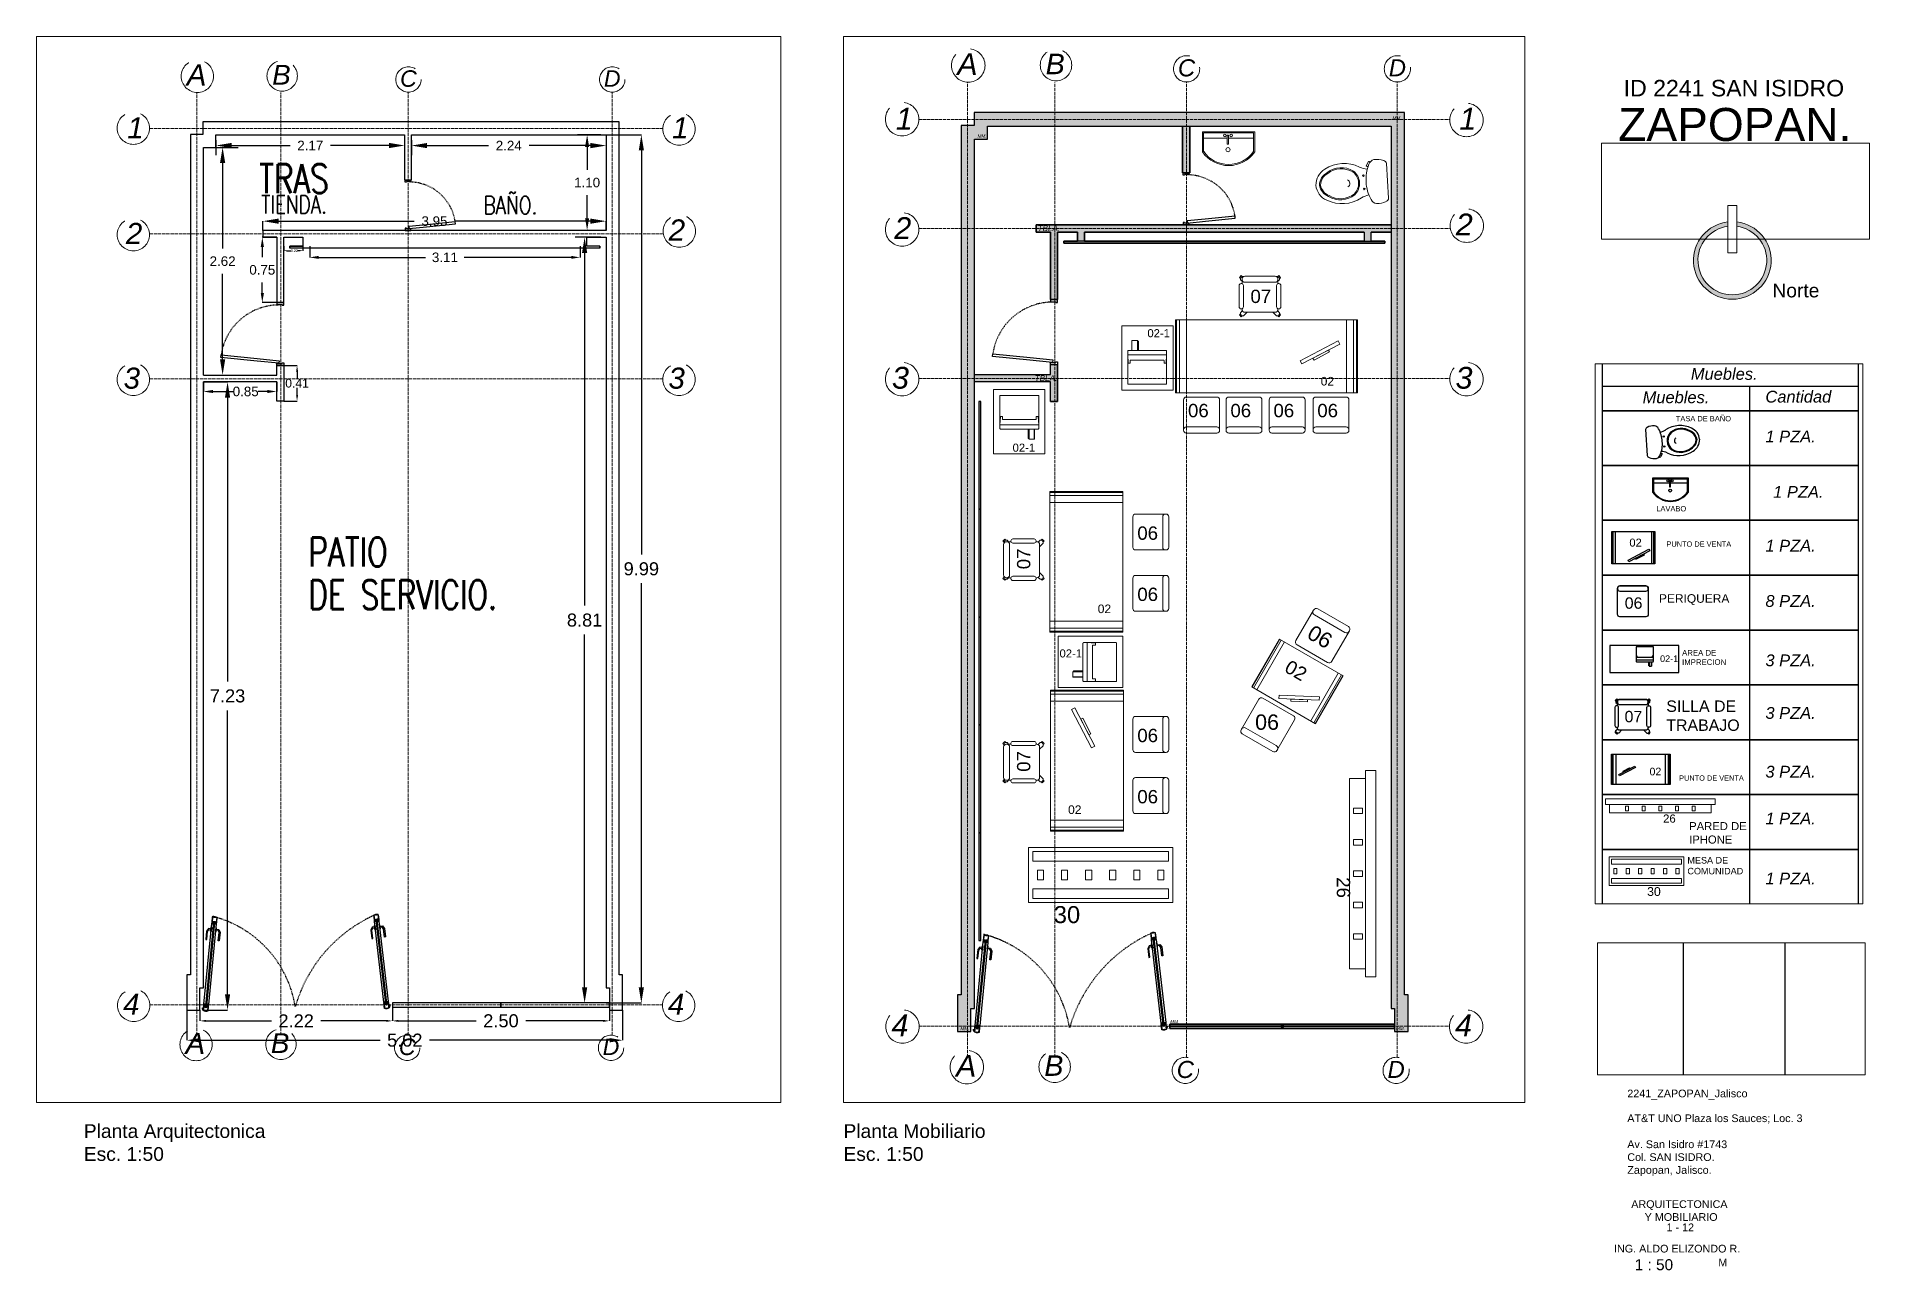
# Paper-space layout 'ARQ-01' of a CAD drawing. Header units: millimetres. Extents: x 82.4 to 165.6, y 72 to 128.1.
# The model-space entities are those that its viewports show. They can reach past a viewport. Long polylines and large blocks are cut down to what shows.
import ezdxf

# ---------------------------------------------------------------- set-up
doc = ezdxf.new("R2010")
doc.units = ezdxf.units.MM
for name, pattern in [('ACAD_ISO02W100', [15, 12, -3]), ('X-PP-NEW$0$X-PP-NEW$0$HIDDEN', [0.375, 0.25, -0.125]), ('X_PP NEW$0$HIDDEN2', [0.1875, 0.125, -0.0625])]:
    doc.linetypes.add(name, pattern=pattern)
for name, color, linetype, lineweight in [('COTAS', 161, 'ACAD_ISO02W100', 20), ('INFORMACION DE AREAS', 252, 'Continuous', 18), ('MUEBLES', 251, 'Continuous', 18), ('MURO TABLAROKA', 253, 'Continuous', 25), ('SOLAPA', 250, 'Continuous', 18)]:
    doc.layers.add(name, color=color, linetype=linetype, lineweight=lineweight)
for name, color, linetype in [('CUADRO IMFORMATIVO', 93, 'Continuous'), ('IMAGENES', 191, 'Continuous'), ('MEDIDAS.', 75, 'Continuous'), ('MUROS ACABADO.', 201, 'Continuous'), ('PUERTAS', 171, 'Continuous'), ('TRAZO ARQUITECTONICO', 251, 'Continuous')]:
    doc.layers.add(name, color=color, linetype=linetype)
doc.styles.add('ROMANS', font='romans.shx', dxfattribs={"width": 0.75})
doc.styles.get("Standard").update_dxf_attribs({"font": 'arial.ttf'})
doc.dimstyles.get("Standard").update_dxf_attribs({"dimtxt": 0.15, "dimasz": 0.18, "dimexe": 0.18, "dimexo": 0.0625, "dimgap": 0.09, "dimtad": 0, "dimtih": 1, "dimtoh": 1, "dimzin": 0, "dimdsep": 46, "dimtxsty": 'Standard', "dimblk2": 'ARCHTICK', "dimcen": 0.09, "dimadec": 0, "dimazin": 0, "dimtfac": 1, "dimtofl": 0, "dimtmove": 0, "dimatfit": 3, "dimfxl": 1, "dimtolj": 1, "dimtzin": 0, "dimarcsym": 0})
picture_1 = doc.add_image_def('image23.png', size_in_pixel=(483, 660))

psp = doc.layouts.new('ARQ-01')

# ---------------------------------------------------------------- texts
at = {"layer": 'SOLAPA', "attachment_point": 1}
for s, width, heights, insert, char_height in [('\\pi1.9783;ID 2241 SAN ISIDRO', 13.82729, [0], (152.511, 126.102), 0.75), ('\\pi1.7276;ZAPOPAN.', 13.82729, [3.921], (152.511, 124.827), 1.5), ('Norte', 22.68618, [0], (161.245, 116.846), 0.625), ('2241_ZAPOPAN_Jalisco', 23.37132, [0], (154.653, 80.225), 0.35), ('AT&T UNO Plaza los Sauces; Loc. 3', 23.37132, [0], (154.653, 79.1), 0.35), ('Planta Arquitectonica \\PEsc. 1:50', 22.68618, [0], (84.533, 78.654), 0.625), ('Planta Mobiliario\\PEsc. 1:50', 22.68618, [0], (119.044, 78.654), 0.625), ('Av. San Isidro #1743\\PCol. SAN ISIDRO.\\PZapopan, Jalisco.', 23.37132, [4.461], (154.653, 77.917), 0.35), ('\\pi0.96775;ARQUITECTONICA\\P\\pi1.4406; Y MOBILIARIO', 6.30978, [1.862], (153.865, 75.197), 0.35), ('\\pi2.5692;1 - 12', 6.30978, [1.46], (153.865, 74.143), 0.35), ('ING. ALDO ELIZONDO R.', 12.25027, [0], (154.05, 73.176), 0.35), ('\\pi0.93798;1 : 50', 3.51409, [1.255], (154.05, 72.521), 0.5), ('M', 2.80981, [1.297], (158.788, 72.543), 0.35)]:
    psp.add_mtext_dynamic_manual_height_columns(s, width=width, gutter_width=12.5, heights=heights, dxfattribs=dict(at, insert=insert, char_height=char_height))

msp = doc.modelspace()

# ---------------------------------------------------------------- texts
at = {"layer": 'COTAS', "color": 166, "attachment_point": 1}
for s, width, insert, char_height in [('{\\fArial|b0|i1|c0|p34;A}', 0.03032, (10967.253, 3823.325), 0.24282), ('{\\fArial|b0|i1|c0|p34;B}', 0.03032, (10968.237, 3823.32), 0.22807), ('{\\fArial|b0|i1|c0|p34;C}', 0.03032, (10969.709, 3823.258), 0.18998), ('{\\fArial|b0|i1|c0|p34;D}', 0.03032, (10972.055, 3823.258), 0.18998), ('{\\fArial|b0|i1|c0|p34;1}', 0.24282, (10966.569, 3822.718), 0.24282), ('{\\fArial|b0|i1|c0|p34;1}', 0.24282, (10972.84, 3822.718), 0.24282), ('{\\fArial|b0|i1|c0|p34;2}', 0.03032, (10972.801, 3821.541), 0.24282), ('{\\fArial|b0|i1|c0|p34;2}', 0.03032, (10966.553, 3821.501), 0.24282), ('{\\fArial|b0|i1|c0|p34;3}', 0.03032, (10966.527, 3819.835), 0.24282), ('{\\fArial|b0|i1|c0|p34;3}', 0.03032, (10972.798, 3819.835), 0.24282), ('{\\fArial|b0|i1|c0|p34;4}', 0.03032, (10966.521, 3812.628), 0.24282), ('{\\fArial|b0|i1|c0|p34;4}', 0.03032, (10972.792, 3812.628), 0.24282), ('{\\fArial|b0|i1|c0|p34;A}', 0.03032, (10967.239, 3812.177), 0.24282), ('{\\fArial|b0|i1|c0|p34;B}', 0.03032, (10968.222, 3812.173), 0.22807), ('{\\fArial|b0|i1|c0|p34;C}', 0.03032, (10969.695, 3812.111), 0.18998), ('{\\fArial|b0|i1|c0|p34;D}', 0.03032, (10972.041, 3812.111), 0.18998)]:
    msp.add_mtext_dynamic_manual_height_columns(s, width=width, gutter_width=8.818, heights=[0], dxfattribs=dict(at, insert=insert, char_height=char_height))
at = {"layer": 'CUADRO IMFORMATIVO', "color": 251}
msp.add_text('02-1', height=0.0847, dxfattribs=at).set_placement((10983.878, 3818.058))
at = {"layer": 'CUADRO IMFORMATIVO', "color": 7, "char_height": 0.15335, "attachment_point": 1}
for s, insert in [('{\\fArial|b0|i1|c0|p34;Muebles.}', (10984.279, 3821.885)), ('{\\fArial|b0|i1|c0|p34;Muebles.}', (10983.651, 3821.581)), ('{\\fArial|b0|i1|c0|p34;Cantidad}', (10985.25, 3821.589)), ('{\\fArial|b0|i1|c0|p34;1 PZA.}', (10985.25, 3821.07)), ('{\\fArial|b0|i1|c0|p34;1 PZA.}', (10985.351, 3820.349)), ('{\\fArial|b0|i1|c0|p34;1 PZA.}', (10985.25, 3819.648)), ('{\\fArial|b0|i1|c0|p34;8 PZA.}', (10985.25, 3818.928)), ('{\\fArial|b0|i1|c0|p34;3 PZA.}', (10985.25, 3818.155)), ('{\\fArial|b0|i1|c0|p34;3 PZA.}', (10985.25, 3817.47)), ('{\\fArial|b0|i1|c0|p34;3 PZA.}', (10985.25, 3816.705)), ('{\\fArial|b0|i1|c0|p34;1 PZA.}', (10985.25, 3816.095)), ('{\\fArial|b0|i1|c0|p34;1 PZA.}', (10985.25, 3815.314))]:
    msp.add_mtext_dynamic_manual_height_columns(s, width=3.703, gutter_width=12.5, heights=[0], dxfattribs=dict(at, insert=insert))
at = {"layer": 'CUADRO IMFORMATIVO', "color": 251, "attachment_point": 1}
for s, width, heights, insert, char_height in [('TASA DE BAÑO', 1.23188, [0.914], (10984.083, 3821.261), 0.06966), ('LAVABO', 1.23188, [0.914], (10983.829, 3820.088), 0.0697), ('\\pi0.18551;02', 0.51895, [0], (10983.293, 3819.664), 0.10402), ('PUNTO DE VENTA', 1.23188, [0], (10983.962, 3819.627), 0.06868), ('\\pi0.093817;06', 0.4, [0], (10983.324, 3818.899), 0.14832), ('PERIQUERA', 1.23188, [0], (10983.864, 3818.94), 0.1114), ('AREA DE \\PIMPRECION', 1.23188, [0], (10984.165, 3818.213), 0.0725), ('\\pi0.078699;07', 0.36987, [0], (10983.337, 3817.42), 0.14832), ('SILLA DE TRABAJO ', 1.23188, [0], (10983.959, 3817.556), 0.14832), ('PUNTO DE VENTA', 1.23188, [0], (10984.126, 3816.58), 0.06868), ('\\pi0.31543;26', 0.78426, [0], (10983.602, 3816.071), 0.10588), ('PARED DE IPHONE', 1.23188, [0.914], (10984.257, 3815.972), 0.10483), ('MESA DE \\PCOMUNIDAD', 1.23188, [0.914], (10984.234, 3815.517), 0.0844), ('\\pi0.31045;30', 0.78426, [0], (10983.399, 3815.125), 0.11437)]:
    msp.add_mtext_dynamic_manual_height_columns(s, width=width, gutter_width=12.5, heights=heights, dxfattribs=dict(at, insert=insert, char_height=char_height))
at = {"layer": 'CUADRO IMFORMATIVO', "color": 251, "insert": (10983.551, 3816.678), "char_height": 0.09932, "attachment_point": 1, "rotation": 0.5032}
msp.add_mtext_dynamic_manual_height_columns('\\pi0.18885;02', width=0.51895, gutter_width=12.5, heights=[0.531], dxfattribs=at)
at = {"layer": 'INFORMACION DE AREAS', "color": 144, "style": 'ROMANS', "width": 0.75}
for s, height, p in [('TRAS', 0.3328, (10968.086, 3821.845)), ('BAÑO.', 0.2062, (10970.671, 3821.602)), ('TIENDA.', 0.2062, (10968.111, 3821.61)), ('PATIO', 0.3328, (10968.655, 3817.546)), ('DE SERVICIO.', 0.3328, (10968.655, 3817.054))]:
    msp.add_text(s, height=height, dxfattribs=at).set_placement(p)
at = {"layer": 'MUEBLES', "color": 251}
for p in [(10969.369, 3820.165), (10967.869, 3818.891), (10968.391, 3816.601)]:
    msp.add_text('02-1', height=0.0897, dxfattribs=at).set_placement(p)
at = {"layer": 'MUEBLES', "color": 251, "attachment_point": 1}
for s, width, heights, insert, char_height in [('\\pi0.078699;07', 0.36987, [0], (10970.437, 3820.694), 0.14832), ('\\pi0.19144;02', 0.51895, [0.531], (10971.106, 3819.723), 0.09567), ('\\pi0.093817;06', 0.4, [0], (10969.727, 3819.423), 0.14832), ('\\pi0.093817;06', 0.4, [0], (10970.199, 3819.423), 0.14832), ('\\pi0.093817;06', 0.4, [0], (10970.678, 3819.423), 0.14832), ('\\pi0.093817;06', 0.4, [0], (10971.166, 3819.423), 0.14832), ('\\pi0.093817;06', 0.4, [0], (10969.163, 3818.059), 0.14832), ('\\pi0.093817;06', 0.4, [0], (10969.163, 3817.378), 0.14832), ('\\pi0.19144;02', 0.51895, [0.531], (10968.625, 3817.19), 0.09567), ('\\pi0.077585;06', 0.4, [0], (10970.49, 3815.967), 0.171), ('\\pi0.093817;06', 0.4, [0], (10969.163, 3815.807), 0.14832), ('\\pi0.093817;06', 0.4, [0], (10969.163, 3815.126), 0.14832), ('\\pi0.19144;02', 0.51895, [0.531], (10968.295, 3814.955), 0.09567)]:
    msp.add_mtext_dynamic_manual_height_columns(s, width=width, gutter_width=12.5, heights=heights, dxfattribs=dict(at, insert=insert, char_height=char_height))
for s, width, insert, char_height, rotation in [('\\pi0.078699;07', 0.36987, (10967.918, 3817.504), 0.14832, 90), ('\\pi0.077585;06', 0.4, (10971.15, 3817.011), 0.171, 330), ('\\pi0.15139;02', 0.51895, (10970.827, 3816.657), 0.15199, 330), ('\\pi0.078699;07', 0.36987, (10967.918, 3815.25), 0.14832, 90)]:
    msp.add_mtext_dynamic_manual_height_columns(s, width=width, gutter_width=12.5, heights=[0], dxfattribs=dict(at, insert=insert, char_height=char_height, rotation=rotation))
at = {"layer": 'MUEBLES', "insert": (10971.625, 3814.44), "char_height": 0.14832, "attachment_point": 1, "rotation": 270}
msp.add_mtext_dynamic_manual_height_columns('\\pi0.28468;26', width=0.78426, gutter_width=12.5, heights=[0], dxfattribs=at)
at = {"layer": 'MUEBLES', "insert": (10968.07, 3813.834), "char_height": 0.18923, "attachment_point": 1}
msp.add_mtext_dynamic_manual_height_columns('\\pi0.25699;30', width=0.78426, gutter_width=12.5, heights=[0], dxfattribs=at)
at = {"layer": 'MURO TABLAROKA', "color": 144, "char_height": 0.06467, "attachment_point": 1}
for insert in [(10968.147, 3821.41), (10968.115, 3819.742)]:
    msp.add_mtext_dynamic_manual_height_columns('{\\fArial|b0|i1|c0|p34;TBLA.}', width=3.703, gutter_width=12.5, heights=[0], dxfattribs=dict(at, insert=insert))
at = {"layer": 'MUROS ACABADO.', "color": 151, "char_height": 0.03738, "attachment_point": 1}
for insert in [(10972.096, 3822.624), (10967.479, 3822.423), (10967.288, 3812.49), (10969.623, 3812.565), (10972.134, 3812.49)]:
    msp.add_mtext_dynamic_manual_height_columns('{\\fArial|b0|i1|c0|p34;MM.}', width=3.703, gutter_width=12.5, heights=[0], dxfattribs=dict(at, insert=insert))

# ---------------------------------------------------------------- blocks, each defined once
blk = doc.blocks.new('PUERTA DOS SECUNDARIA')
at = {"layer": 'PUERTAS', "color": 255, "linetype": 'ByBlock', "ltscale": 10}
blk.add_lwpolyline([(10971.279, 3823.84), (10971.326, 3823.366), (10971.38, 3823.372), (10971.333, 3823.845), (10971.255, 3824.625, 0.414214), (10971.255, 3824.625), (10971.201, 3824.62)], format="xyb", close=True, dxfattribs=at)
for points in [[(10970.085, 3823.267), (10970.07, 3823.267), (10970.07, 3823.282), (10970.07, 3823.401), (10970.07, 3823.415), (10970.085, 3823.415), (10970.114, 3823.415), (10970.114, 3823.304), (10970.129, 3823.304), (10970.129, 3823.267)], [(10971.414, 3823.267), (10971.429, 3823.267), (10971.429, 3823.282), (10971.429, 3823.401), (10971.429, 3823.415), (10971.414, 3823.415), (10971.384, 3823.415), (10971.384, 3823.304), (10971.369, 3823.304), (10971.369, 3823.267)]]:
    blk.add_lwpolyline(points, close=True, dxfattribs=at)
blk.add_circle((10971.384, 3823.371), 0.00215, dxfattribs=at)
at = {"layer": 'PUERTAS', "color": 255, "linetype": 'X-PP-NEW$0$X-PP-NEW$0$HIDDEN', "ltscale": 0.3}
blk.add_arc((10971.384, 3823.371), 1.262, 98.3299, 180, dxfattribs=at)
blk = doc.blocks.new('pt1')
at = {"layer": 'PUERTAS', "color": 253}
for points in [[(10982.176, 3760.617), (10982.175, 3760.617), (10982.175, 3760.616), (10982.173, 3760.616), (10982.173, 3760.622), (10982.176, 3760.622), (10982.176, 3760.629), (10982.173, 3760.63), (10982.173, 3760.636), (10982.175, 3760.636), (10982.175, 3760.635), (10982.176, 3760.635), (10982.176, 3760.646), (10982.177, 3760.646), (10982.177, 3760.647), (10982.13, 3760.648, 0.079472), (10982.126, 3760.629), (10982.127, 3760.629, -0.003966), (10982.127, 3760.63), (10982.128, 3760.63, -0.414214), (10982.128, 3760.629), (10982.128, 3760.624, -0.414214), (10982.128, 3760.623), (10982.126, 3760.623, -0.003966), (10982.126, 3760.624), (10982.126, 3760.624, 0.079472), (10982.129, 3760.606), (10982.177, 3760.605), (10982.177, 3760.605), (10982.176, 3760.606)], [(10982.127, 3760.631, -0.068487), (10982.131, 3760.647), (10982.175, 3760.646), (10982.175, 3760.637), (10982.172, 3760.637), (10982.172, 3760.629), (10982.175, 3760.629), (10982.175, 3760.623), (10982.172, 3760.623), (10982.172, 3760.615), (10982.175, 3760.615), (10982.175, 3760.606), (10982.13, 3760.607, -0.068487), (10982.127, 3760.622), (10982.128, 3760.622, 0.414214), (10982.129, 3760.623), (10982.129, 3760.63, 0.414214), (10982.128, 3760.631)], [(10982.175, 3760.635), (10982.174, 3760.635), (10982.174, 3760.633), (10982.185, 3760.633, 0.414214), (10982.186, 3760.634), (10982.186, 3760.636, -0.414214), (10982.187, 3760.637), (10982.189, 3760.637, -0.414214), (10982.19, 3760.636), (10982.19, 3760.634, -0.414214), (10982.189, 3760.633), (10982.189, 3760.633), (10982.189, 3760.633), (10982.19, 3760.633), (10982.191, 3760.646), (10982.178, 3760.647), (10982.177, 3760.645), (10982.178, 3760.645), (10982.178, 3760.646), (10982.189, 3760.645, -0.414214), (10982.19, 3760.645), (10982.19, 3760.639, -0.414214), (10982.189, 3760.638), (10982.186, 3760.638, 0.414214), (10982.185, 3760.637), (10982.185, 3760.635, -0.414214), (10982.184, 3760.634), (10982.175, 3760.634)], [(10982.175, 3760.617), (10982.174, 3760.617), (10982.174, 3760.619), (10982.185, 3760.618, -0.414214), (10982.185, 3760.617), (10982.185, 3760.615, 0.414214), (10982.186, 3760.614), (10982.188, 3760.614, 0.414214), (10982.189, 3760.615), (10982.189, 3760.616, 0.414214), (10982.188, 3760.617), (10982.188, 3760.617), (10982.188, 3760.618), (10982.19, 3760.618), (10982.19, 3760.604), (10982.177, 3760.605), (10982.177, 3760.607), (10982.178, 3760.607), (10982.178, 3760.606), (10982.189, 3760.605, 0.414214), (10982.189, 3760.606), (10982.189, 3760.612, 0.414214), (10982.188, 3760.613), (10982.185, 3760.613, -0.414214), (10982.184, 3760.614), (10982.185, 3760.617, 0.414214), (10982.184, 3760.618), (10982.175, 3760.618)], [(10982.965, 3760.62), (10982.965, 3760.62), (10982.965, 3760.618), (10982.955, 3760.618, -0.414214), (10982.954, 3760.619), (10982.954, 3760.622, 0.414214), (10982.953, 3760.623), (10982.951, 3760.623, 0.414214), (10982.95, 3760.622), (10982.95, 3760.62, 0.414214), (10982.951, 3760.619), (10982.951, 3760.619), (10982.951, 3760.618), (10982.949, 3760.618), (10982.949, 3760.632), (10982.963, 3760.632), (10982.962, 3760.63), (10982.962, 3760.63), (10982.962, 3760.631), (10982.951, 3760.631, 0.414214), (10982.95, 3760.631), (10982.95, 3760.625, 0.414214), (10982.951, 3760.624), (10982.954, 3760.624, -0.414214), (10982.955, 3760.623), (10982.955, 3760.62, 0.414214), (10982.956, 3760.619), (10982.965, 3760.619)], [(10982.964, 3760.602), (10982.965, 3760.602), (10982.965, 3760.604), (10982.954, 3760.604, 0.414214), (10982.953, 3760.603), (10982.953, 3760.6, -0.414214), (10982.952, 3760.6), (10982.951, 3760.6, -0.414214), (10982.95, 3760.601), (10982.95, 3760.602, -0.414214), (10982.951, 3760.603), (10982.951, 3760.603), (10982.951, 3760.604), (10982.949, 3760.604), (10982.949, 3760.59), (10982.962, 3760.59), (10982.962, 3760.592), (10982.961, 3760.592), (10982.961, 3760.591), (10982.95, 3760.591, -0.414214), (10982.949, 3760.592), (10982.95, 3760.598, -0.414214), (10982.951, 3760.599), (10982.953, 3760.599, 0.414214), (10982.954, 3760.599), (10982.954, 3760.602, -0.414214), (10982.955, 3760.603), (10982.964, 3760.603)], [(10982.963, 3760.602), (10982.964, 3760.602), (10982.964, 3760.601), (10982.966, 3760.601), (10982.966, 3760.607), (10982.963, 3760.607), (10982.963, 3760.615), (10982.966, 3760.615), (10982.966, 3760.621), (10982.964, 3760.621), (10982.964, 3760.62), (10982.963, 3760.62), (10982.964, 3760.631), (10982.963, 3760.632), (10982.963, 3760.632), (10983.01, 3760.631, -0.079472), (10983.013, 3760.613), (10983.013, 3760.613, 0.003966), (10983.013, 3760.614), (10983.011, 3760.614, 0.414214), (10983.011, 3760.613), (10983.011, 3760.607, 0.414214), (10983.011, 3760.607), (10983.013, 3760.607, 0.003966), (10983.013, 3760.608), (10983.013, 3760.608, -0.079472), (10983.009, 3760.589), (10982.962, 3760.59), (10982.962, 3760.591), (10982.963, 3760.591)], [(10982.967, 3760.6), (10982.964, 3760.6), (10982.964, 3760.591), (10983.008, 3760.59, 0.068487), (10983.012, 3760.606), (10983.011, 3760.606, -0.414214), (10983.01, 3760.607), (10983.01, 3760.614, -0.414214), (10983.011, 3760.614), (10983.012, 3760.614, 0.068487), (10983.009, 3760.63), (10982.965, 3760.631), (10982.964, 3760.622), (10982.967, 3760.622), (10982.967, 3760.614), (10982.964, 3760.614), (10982.964, 3760.608), (10982.967, 3760.608)]]:
    blk.add_lwpolyline(points, format="xyb", close=True, dxfattribs=at)
at = {"layer": 'PUERTAS', "color": 151}
blk.add_lwpolyline([(10982.177, 3760.629), (10982.962, 3760.614), (10982.962, 3760.608), (10982.177, 3760.623)], close=True, dxfattribs=at)
at = {"layer": 'PUERTAS', "color": 253}
blk.add_lwpolyline([(10982.191, 3760.646), (10982.949, 3760.632), (10982.949, 3760.59), (10982.19, 3760.604)], close=True, dxfattribs=at)
at = {"layer": 'PUERTAS', "color": 251}
for points in [[(10982.264, 3760.603), (10982.263, 3760.598), (10982.225, 3760.599), (10982.225, 3760.604)], [(10982.264, 3760.645), (10982.264, 3760.65), (10982.226, 3760.651), (10982.226, 3760.646)], [(10982.24, 3760.599), (10982.239, 3760.576), (10982.264, 3760.56), (10982.344, 3760.559), (10982.344, 3760.568), (10982.268, 3760.57), (10982.249, 3760.58), (10982.249, 3760.599)], [(10982.241, 3760.65), (10982.241, 3760.673), (10982.266, 3760.688), (10982.346, 3760.686), (10982.346, 3760.677), (10982.27, 3760.678), (10982.251, 3760.669), (10982.25, 3760.65)]]:
    blk.add_lwpolyline(points, close=True, dxfattribs=at)
at = {"layer": 'PUERTAS', "color": 253}
blk.add_circle((10982.975, 3760.611), 0.00567, dxfattribs=at)
for centre, start, end in [((10982.19, 3760.628), 358.9394, 178.9394), ((10982.19, 3760.623), 178.9394, 358.9394), ((10982.949, 3760.614), 358.9394, 178.9394), ((10982.949, 3760.609), 178.9394, 358.9394)]:
    blk.add_arc(centre, 0.00425, start, end, dxfattribs=at)
at = {"layer": 'PUERTAS', "color": 251, "extrusion": (0, 0, -1)}
blk.add_ellipse((10982.127, 3760.627), major_axis=(0.00005, 0.00244), ratio=0.318778, start_param=4.712389, end_param=10.995574, dxfattribs=at)
at = {"layer": 'PUERTAS', "color": 251}
blk.add_ellipse((10983.012, 3760.61), major_axis=(0.00005, 0.00244), ratio=0.318778, start_param=4.712389, end_param=10.995574, dxfattribs=at)
blk = doc.blocks.new('puerta de x')
at = {"layer": 'PUERTAS', "color": 253, "const_width": 0.000953}
for points in [[(10980.859, 3760.636), (10980.859, 3760.639), (10980.896, 3760.639), (10980.896, 3760.636), (10980.896, 3760.639), (10980.884, 3760.639), (10980.885, 3760.591), (10980.86, 3760.59), (10980.86, 3760.593)], [(10980.898, 3760.64), (10980.899, 3760.64), (10980.9, 3760.643), (10980.895, 3760.644), (10980.895, 3760.641), (10980.896, 3760.641)], [(10983.035, 3760.671), (10983.034, 3760.671), (10983.033, 3760.674), (10983.038, 3760.675), (10983.039, 3760.672), (10983.038, 3760.672)], [(10983.074, 3760.668), (10983.074, 3760.671), (10983.037, 3760.67), (10983.037, 3760.667), (10983.037, 3760.67), (10983.049, 3760.67), (10983.05, 3760.622), (10983.075, 3760.622), (10983.075, 3760.625)]]:
    blk.add_lwpolyline(points, dxfattribs=at)
at = {"layer": 'PUERTAS', "color": 254, "linetype": 'X_PP NEW$0$HIDDEN2', "ltscale": 0.5}
for centre, radius, start, end in [((10980.69, 3760.423), 1.285, 9.3476, 76.1686), ((10983.55, 3760.173), 1.656, 113.8378, 163.924)]:
    blk.add_arc(centre, radius, start, end, dxfattribs=at)
at = {"layer": 'PUERTAS', "color": 253}
for centre, start, end in [((10980.925, 3760.616), 182.202, 231.8134), ((10983.009, 3760.646), 309.9621, 359.5735)]:
    blk.add_arc(centre, 0.0405, start, end, dxfattribs=at)
at = {"layer": 'TRAZO ARQUITECTONICO'}
for p, xscale, yscale, zscale, rotation in [((7440.361, 17582.526), 1.229065233554323, 1.229065233554323, 1.229065233554323, 265.4663522101948), ((4595.427, 16519.158), 1.229065233554324, 1.229065233554324, 1.229065233554324, 277.69356656667)]:
    blk.add_blockref('pt1', p, dxfattribs=dict(at, xscale=xscale, yscale=yscale, zscale=zscale, rotation=rotation))
blk = doc.blocks.new('pta')
at = {"layer": 'MURO TABLAROKA', "color": 140}
blk.add_lwpolyline([(10981.745, 3768.01), (10981.825, 3768.01)], dxfattribs=at)
at = {"layer": 'PUERTAS', "color": 41, "linetype": 'ByBlock', "ltscale": 10}
for points in [[(10981.825, 3768.726), (10981.825, 3768.734), (10981.817, 3768.734), (10981.754, 3768.734), (10981.746, 3768.734), (10981.746, 3768.726), (10981.746, 3768.71), (10981.805, 3768.71), (10981.805, 3768.702), (10981.825, 3768.702)], [(10981.825, 3768.017), (10981.825, 3768.009), (10981.817, 3768.009), (10981.754, 3768.009), (10981.746, 3768.009), (10981.746, 3768.017), (10981.746, 3768.033), (10981.805, 3768.033), (10981.805, 3768.041), (10981.825, 3768.041)]]:
    blk.add_lwpolyline(points, close=True, dxfattribs=at)
blk.add_lwpolyline([(10981.52, 3768.089), (10981.772, 3768.064), (10981.769, 3768.035), (10981.517, 3768.06), (10981.101, 3768.102, -0.414214), (10981.101, 3768.102), (10981.104, 3768.131)], format="xyb", close=True, dxfattribs=at)
at = {"layer": 'PUERTAS', "color": 253, "linetype": 'ByBlock', "ltscale": 10}
blk.add_circle((10981.77, 3768.033), 0.00115, dxfattribs=at)
at = {"layer": 'PUERTAS', "color": 255, "linetype": 'X-PP-NEW$0$X-PP-NEW$0$HIDDEN', "ltscale": 0.3}
blk.add_arc((10981.77, 3768.033), 0.673, 90, 171.6701, dxfattribs=at)
blk = doc.blocks.new('*D180')
at = {"layer": 'Defpoints', "color": 0, "transparency": 16777216}
for p in [(10969.62, 3812.471), (10972.12, 3812.471), (10972.12, 3812.315)]:
    blk.add_point(p, dxfattribs=at)
at = {"layer": 'MEDIDAS.', "color": 0, "lineweight": -2, "transparency": 16777216}
for p, q in [((10969.62, 3812.471), (10969.62, 3812.315)), ((10972.12, 3812.471), (10972.12, 3812.315)), ((10969.69, 3812.315), (10970.585, 3812.315)), ((10972.05, 3812.315), (10971.156, 3812.315))]:
    blk.add_line(p, q, dxfattribs=at)
at = {"layer": 'MEDIDAS.', "color": 0, "transparency": 16777216}
for points in [[(10969.69, 3812.326), (10969.69, 3812.303), (10969.62, 3812.315)], [(10972.05, 3812.326), (10972.05, 3812.303), (10972.12, 3812.315)]]:
    blk.add_solid(points, dxfattribs=at)
at = {"layer": 'MEDIDAS.', "color": 0, "transparency": 16777216, "insert": (10970.87, 3812.315), "char_height": 0.15, "attachment_point": 5}
blk.add_mtext('\\A1;2.50', dxfattribs=at)
blk = doc.blocks.new('_ArchTick')
at = {"color": 0, "linetype": 'ByBlock', "const_width": 0.15}
blk.add_lwpolyline([(-0.5, -0.5), (0.5, 0.5)], dxfattribs=at)
blk = doc.blocks.new('*D181')
at = {"layer": 'Defpoints', "color": 0, "transparency": 16777216}
for p in [(10967.255, 3812.44), (10972.27, 3812.44), (10972.27, 3812.092)]:
    blk.add_point(p, dxfattribs=at)
at = {"layer": 'MEDIDAS.', "color": 0, "lineweight": -2, "transparency": 16777216}
for p, q in [((10967.255, 3812.44), (10967.255, 3812.092)), ((10972.27, 3812.44), (10972.27, 3812.092)), ((10967.405, 3812.092), (10969.479, 3812.092)), ((10972.12, 3812.092), (10970.047, 3812.092))]:
    blk.add_line(p, q, dxfattribs=at)
at = {"layer": 'MEDIDAS.', "color": 0, "transparency": 16777216}
for points in [[(10967.405, 3812.117), (10967.405, 3812.067), (10967.255, 3812.092)], [(10972.12, 3812.117), (10972.12, 3812.067), (10972.27, 3812.092)]]:
    blk.add_solid(points, dxfattribs=at)
at = {"layer": 'MEDIDAS.', "color": 0, "transparency": 16777216, "insert": (10969.763, 3812.092), "char_height": 0.15, "attachment_point": 5}
blk.add_mtext('\\A1;5.02', dxfattribs=at)
blk = doc.blocks.new('*D182')
at = {"layer": 'Defpoints', "color": 0, "transparency": 16777216}
for p in [(10967.405, 3812.44), (10969.62, 3812.471), (10969.62, 3812.315)]:
    blk.add_point(p, dxfattribs=at)
at = {"layer": 'MEDIDAS.', "color": 0, "lineweight": -2, "transparency": 16777216}
for p, q in [((10967.405, 3812.44), (10967.405, 3812.315)), ((10969.62, 3812.471), (10969.62, 3812.315)), ((10967.475, 3812.315), (10968.228, 3812.315)), ((10969.55, 3812.315), (10968.798, 3812.315))]:
    blk.add_line(p, q, dxfattribs=at)
at = {"layer": 'MEDIDAS.', "color": 0, "transparency": 16777216}
for points in [[(10967.475, 3812.326), (10967.475, 3812.303), (10967.405, 3812.315)], [(10969.55, 3812.326), (10969.55, 3812.303), (10969.62, 3812.315)]]:
    blk.add_solid(points, dxfattribs=at)
at = {"layer": 'MEDIDAS.', "color": 0, "transparency": 16777216, "insert": (10968.513, 3812.315), "char_height": 0.15, "attachment_point": 5}
blk.add_mtext('\\A1;2.22', dxfattribs=at)
blk = doc.blocks.new('*D183')
at = {"layer": 'Defpoints', "color": 0, "transparency": 16777216}
for p in [(10972.08, 3822.515), (10972.081, 3812.521), (10972.486, 3812.521)]:
    blk.add_point(p, dxfattribs=at)
at = {"layer": 'MEDIDAS.', "color": 0, "lineweight": -2, "transparency": 16777216}
for p, q in [((10972.08, 3822.515), (10972.486, 3822.515)), ((10972.486, 3822.335), (10972.486, 3817.685)), ((10972.486, 3812.701), (10972.486, 3817.352)), ((10972.081, 3812.521), (10972.486, 3812.521))]:
    blk.add_line(p, q, dxfattribs=at)
at = {"layer": 'MEDIDAS.', "color": 0, "transparency": 16777216}
for points in [[(10972.456, 3822.335), (10972.516, 3822.335), (10972.486, 3822.515)], [(10972.456, 3812.701), (10972.516, 3812.701), (10972.486, 3812.521)]]:
    blk.add_solid(points, dxfattribs=at)
at = {"layer": 'MEDIDAS.', "color": 0, "transparency": 16777216, "insert": (10972.486, 3817.518), "char_height": 0.15, "attachment_point": 5}
blk.add_mtext('\\A1;9.99', dxfattribs=at)
blk = doc.blocks.new('*D184')
at = {"layer": 'Defpoints', "color": 0, "transparency": 16777216}
for p in [(10972.08, 3822.515), (10971.862, 3821.415), (10972.08, 3821.415)]:
    blk.add_point(p, dxfattribs=at)
at = {"layer": 'MEDIDAS.', "color": 0, "lineweight": -2, "transparency": 16777216}
for p, q in [((10972.018, 3822.515), (10971.752, 3822.515)), ((10971.862, 3822.375), (10971.862, 3822.111)), ((10971.862, 3821.555), (10971.862, 3821.819)), ((10972.018, 3821.415), (10971.752, 3821.415))]:
    blk.add_line(p, q, dxfattribs=at)
at = {"layer": 'MEDIDAS.', "color": 0, "transparency": 16777216}
for points in [[(10971.838, 3822.375), (10971.885, 3822.375), (10971.862, 3822.515)], [(10971.838, 3821.555), (10971.885, 3821.555), (10971.862, 3821.415)]]:
    blk.add_solid(points, dxfattribs=at)
at = {"layer": 'MEDIDAS.', "color": 0, "transparency": 16777216, "insert": (10971.862, 3821.965), "char_height": 0.11, "attachment_point": 5}
blk.add_mtext('\\A1;1.10', dxfattribs=at)
blk = doc.blocks.new('*D185')
at = {"layer": 'Defpoints', "color": 0, "transparency": 16777216}
for p in [(10972.08, 3821.335), (10971.833, 3812.521), (10972.08, 3812.521)]:
    blk.add_point(p, dxfattribs=at)
at = {"layer": 'MEDIDAS.', "color": 0, "lineweight": -2, "transparency": 16777216}
for p, q in [((10972.018, 3821.335), (10971.723, 3821.335)), ((10971.833, 3821.155), (10971.833, 3817.095)), ((10971.833, 3812.701), (10971.833, 3816.762)), ((10972.018, 3812.521), (10971.723, 3812.521))]:
    blk.add_line(p, q, dxfattribs=at)
at = {"layer": 'MEDIDAS.', "color": 0, "transparency": 16777216}
for points in [[(10971.803, 3821.155), (10971.863, 3821.155), (10971.833, 3821.335)], [(10971.803, 3812.701), (10971.863, 3812.701), (10971.833, 3812.521)]]:
    blk.add_solid(points, dxfattribs=at)
at = {"layer": 'MEDIDAS.', "color": 0, "transparency": 16777216, "insert": (10971.833, 3816.928), "char_height": 0.15, "attachment_point": 5}
blk.add_mtext('\\A1;8.81', dxfattribs=at)
blk = doc.blocks.new('*D178')
at = {"layer": 'Defpoints', "color": 0, "transparency": 16777216}
for p in [(10969.84, 3822.515), (10972.08, 3822.515), (10972.08, 3822.391)]:
    blk.add_point(p, dxfattribs=at)
at = {"layer": 'MEDIDAS.', "color": 0, "lineweight": -2, "transparency": 16777216}
for p, q in [((10969.84, 3822.452), (10969.84, 3822.281)), ((10970.02, 3822.391), (10970.727, 3822.391)), ((10971.9, 3822.391), (10971.194, 3822.391)), ((10972.08, 3822.452), (10972.08, 3822.281))]:
    blk.add_line(p, q, dxfattribs=at)
at = {"layer": 'MEDIDAS.', "color": 0, "transparency": 16777216}
for points in [[(10970.02, 3822.421), (10970.02, 3822.361), (10969.84, 3822.391)], [(10971.9, 3822.421), (10971.9, 3822.361), (10972.08, 3822.391)]]:
    blk.add_solid(points, dxfattribs=at)
at = {"layer": 'MEDIDAS.', "color": 0, "transparency": 16777216, "insert": (10970.96, 3822.391), "char_height": 0.11, "attachment_point": 5}
blk.add_mtext('\\A1;2.24', dxfattribs=at)
blk = doc.blocks.new('*D186')
at = {"layer": 'Defpoints', "color": 0, "transparency": 16777216}
for p in [(10967.59, 3822.515), (10969.76, 3822.515), (10969.76, 3822.392)]:
    blk.add_point(p, dxfattribs=at)
at = {"layer": 'MEDIDAS.', "color": 0, "lineweight": -2, "transparency": 16777216}
for p, q in [((10967.59, 3822.452), (10967.59, 3822.282)), ((10967.77, 3822.392), (10968.442, 3822.392)), ((10969.58, 3822.392), (10968.909, 3822.392)), ((10969.76, 3822.452), (10969.76, 3822.282))]:
    blk.add_line(p, q, dxfattribs=at)
at = {"layer": 'MEDIDAS.', "color": 0, "transparency": 16777216}
for points in [[(10967.77, 3822.422), (10967.77, 3822.362), (10967.59, 3822.392)], [(10969.58, 3822.422), (10969.58, 3822.362), (10969.76, 3822.392)]]:
    blk.add_solid(points, dxfattribs=at)
at = {"layer": 'MEDIDAS.', "color": 0, "transparency": 16777216, "insert": (10968.675, 3822.392), "char_height": 0.11, "attachment_point": 5}
blk.add_mtext('\\A1;2.17', dxfattribs=at)
blk = doc.blocks.new('*D187')
at = {"layer": 'Defpoints', "color": 0, "transparency": 16777216}
for p in [(10968.13, 3821.521), (10968.13, 3821.415), (10972.08, 3821.415)]:
    blk.add_point(p, dxfattribs=at)
at = {"layer": 'MEDIDAS.', "color": 0, "lineweight": -2, "transparency": 16777216}
for p, q in [((10968.13, 3821.415), (10968.13, 3821.521)), ((10968.31, 3821.521), (10969.872, 3821.521)), ((10971.9, 3821.521), (10970.339, 3821.521)), ((10972.08, 3821.415), (10972.08, 3821.521))]:
    blk.add_line(p, q, dxfattribs=at)
at = {"layer": 'MEDIDAS.', "color": 0, "transparency": 16777216}
for points in [[(10968.31, 3821.551), (10968.31, 3821.491), (10968.13, 3821.521)], [(10971.9, 3821.551), (10971.9, 3821.491), (10972.08, 3821.521)]]:
    blk.add_solid(points, dxfattribs=at)
at = {"layer": 'MEDIDAS.', "color": 0, "transparency": 16777216, "insert": (10970.105, 3821.521), "char_height": 0.11, "attachment_point": 5}
blk.add_mtext('\\A1;3.95', dxfattribs=at)
blk = doc.blocks.new('*D188')
at = {"layer": 'Defpoints', "color": 0, "transparency": 16777216}
for p in [(10968.37, 3821.235), (10968.59, 3821.235), (10968.59, 3821.181)]:
    blk.add_point(p, dxfattribs=at)
at = {"layer": 'MEDIDAS.', "color": 0, "lineweight": -2, "transparency": 16777216}
for p, q in [((10968.37, 3821.235), (10968.37, 3821.181)), ((10968.59, 3821.235), (10968.59, 3821.181)), ((10968.4, 3821.181), (10968.453, 3821.181)), ((10968.56, 3821.181), (10968.53, 3821.181))]:
    blk.add_line(p, q, dxfattribs=at)
at = {"layer": 'MEDIDAS.', "color": 0, "transparency": 16777216}
for points in [[(10968.4, 3821.186), (10968.4, 3821.176), (10968.37, 3821.181)], [(10968.56, 3821.186), (10968.56, 3821.176), (10968.59, 3821.181)]]:
    blk.add_solid(points, dxfattribs=at)
at = {"layer": 'MEDIDAS.', "color": 0, "transparency": 16777216, "insert": (10968.492, 3821.181), "char_height": 0.03, "attachment_point": 5}
blk.add_mtext('\\A1;0.22', dxfattribs=at)
blk = doc.blocks.new('*D189')
at = {"layer": 'Defpoints', "color": 0, "transparency": 16777216}
for p in [(10968.67, 3821.235), (10971.78, 3821.235), (10971.78, 3821.104)]:
    blk.add_point(p, dxfattribs=at)
at = {"layer": 'MEDIDAS.', "color": 0, "lineweight": -2, "transparency": 16777216}
for p, q in [((10968.67, 3821.235), (10968.67, 3821.104)), ((10971.78, 3821.235), (10971.78, 3821.104)), ((10968.77, 3821.104), (10970.003, 3821.104)), ((10971.68, 3821.104), (10970.448, 3821.104))]:
    blk.add_line(p, q, dxfattribs=at)
at = {"layer": 'MEDIDAS.', "color": 0, "transparency": 16777216}
for points in [[(10968.77, 3821.121), (10968.77, 3821.087), (10968.67, 3821.104)], [(10971.68, 3821.121), (10971.68, 3821.087), (10971.78, 3821.104)]]:
    blk.add_solid(points, dxfattribs=at)
at = {"layer": 'MEDIDAS.', "color": 0, "transparency": 16777216, "insert": (10970.225, 3821.104), "char_height": 0.11, "attachment_point": 5}
blk.add_mtext('\\A1;3.11', dxfattribs=at)
blk = doc.blocks.new('*D190')
at = {"layer": 'Defpoints', "color": 0, "transparency": 16777216}
for p in [(10968.29, 3821.335), (10968.123, 3820.585), (10968.29, 3820.585)]:
    blk.add_point(p, dxfattribs=at)
at = {"layer": 'MEDIDAS.', "color": 0, "lineweight": -2, "transparency": 16777216}
for p, q in [((10968.29, 3821.335), (10968.123, 3821.335)), ((10968.123, 3821.225), (10968.123, 3821.106)), ((10968.123, 3820.695), (10968.123, 3820.814)), ((10968.29, 3820.585), (10968.123, 3820.585))]:
    blk.add_line(p, q, dxfattribs=at)
at = {"layer": 'MEDIDAS.', "color": 0, "transparency": 16777216}
for points in [[(10968.105, 3821.225), (10968.142, 3821.225), (10968.123, 3821.335)], [(10968.105, 3820.695), (10968.142, 3820.695), (10968.123, 3820.585)]]:
    blk.add_solid(points, dxfattribs=at)
at = {"layer": 'MEDIDAS.', "color": 0, "transparency": 16777216, "insert": (10968.123, 3820.96), "char_height": 0.11, "attachment_point": 5}
blk.add_mtext('\\A1;0.75', dxfattribs=at)
blk = doc.blocks.new('*D191')
at = {"layer": 'Defpoints', "color": 0, "transparency": 16777216}
for p in [(10967.445, 3822.37), (10967.445, 3819.75), (10967.666, 3819.75)]:
    blk.add_point(p, dxfattribs=at)
at = {"layer": 'MEDIDAS.', "color": 0, "lineweight": -2, "transparency": 16777216}
for p, q in [((10967.508, 3822.37), (10967.846, 3822.37)), ((10967.666, 3822.19), (10967.666, 3821.206)), ((10967.666, 3819.93), (10967.666, 3820.914)), ((10967.508, 3819.75), (10967.846, 3819.75))]:
    blk.add_line(p, q, dxfattribs=at)
at = {"layer": 'MEDIDAS.', "color": 0, "transparency": 16777216}
for points in [[(10967.636, 3822.19), (10967.696, 3822.19), (10967.666, 3822.37)], [(10967.636, 3819.93), (10967.696, 3819.93), (10967.666, 3819.75)]]:
    blk.add_solid(points, dxfattribs=at)
at = {"layer": 'MEDIDAS.', "color": 0, "transparency": 16777216, "insert": (10967.666, 3821.06), "char_height": 0.11, "attachment_point": 5}
blk.add_mtext('\\A1;2.62', dxfattribs=at)
blk = doc.blocks.new('*D192')
at = {"layer": 'Defpoints', "color": 0, "transparency": 16777216}
for p in [(10967.445, 3819.67), (10968.29, 3819.67), (10968.29, 3819.56)]:
    blk.add_point(p, dxfattribs=at)
at = {"layer": 'MEDIDAS.', "color": 0, "lineweight": -2, "transparency": 16777216}
for p, q in [((10967.445, 3819.67), (10967.445, 3819.56)), ((10968.29, 3819.67), (10968.29, 3819.56)), ((10967.555, 3819.56), (10967.788, 3819.56)), ((10968.18, 3819.56), (10968.075, 3819.56))]:
    blk.add_line(p, q, dxfattribs=at)
at = {"layer": 'MEDIDAS.', "color": 0, "transparency": 16777216}
for points in [[(10967.555, 3819.578), (10967.555, 3819.542), (10967.445, 3819.56)], [(10968.18, 3819.578), (10968.18, 3819.542), (10968.29, 3819.56)]]:
    blk.add_solid(points, dxfattribs=at)
at = {"layer": 'MEDIDAS.', "color": 0, "transparency": 16777216, "insert": (10967.932, 3819.56), "char_height": 0.11, "attachment_point": 5}
blk.add_mtext('\\A1;0.85', dxfattribs=at)
blk = doc.blocks.new('*D193')
at = {"layer": 'Defpoints', "color": 0, "transparency": 16777216}
for p in [(10968.37, 3819.86), (10968.37, 3819.45), (10968.523, 3819.45)]:
    blk.add_point(p, dxfattribs=at)
at = {"layer": 'MEDIDAS.', "color": 0, "lineweight": -2, "transparency": 16777216}
for p, q in [((10968.37, 3819.86), (10968.523, 3819.86)), ((10968.523, 3819.79), (10968.523, 3819.706)), ((10968.523, 3819.52), (10968.523, 3819.604)), ((10968.37, 3819.45), (10968.523, 3819.45))]:
    blk.add_line(p, q, dxfattribs=at)
at = {"layer": 'MEDIDAS.', "color": 0, "transparency": 16777216}
for points in [[(10968.512, 3819.79), (10968.535, 3819.79), (10968.523, 3819.86)], [(10968.512, 3819.52), (10968.535, 3819.52), (10968.523, 3819.45)]]:
    blk.add_solid(points, dxfattribs=at)
at = {"layer": 'MEDIDAS.', "color": 0, "transparency": 16777216, "insert": (10968.523, 3819.655), "char_height": 0.1, "attachment_point": 5}
blk.add_mtext('\\A1;0.41', dxfattribs=at)
blk = doc.blocks.new('*D179')
at = {"layer": 'Defpoints', "color": 0, "transparency": 16777216}
for p in [(10967.445, 3819.67), (10967.445, 3812.44), (10967.723, 3812.44)]:
    blk.add_point(p, dxfattribs=at)
at = {"layer": 'MEDIDAS.', "color": 0, "lineweight": -2, "transparency": 16777216}
for p, q in [((10967.445, 3819.67), (10967.723, 3819.67)), ((10967.723, 3819.49), (10967.723, 3816.221)), ((10967.723, 3812.62), (10967.723, 3815.888)), ((10967.445, 3812.44), (10967.723, 3812.44))]:
    blk.add_line(p, q, dxfattribs=at)
at = {"layer": 'MEDIDAS.', "color": 0, "transparency": 16777216}
for points in [[(10967.693, 3819.49), (10967.753, 3819.49), (10967.723, 3819.67)], [(10967.693, 3812.62), (10967.753, 3812.62), (10967.723, 3812.44)]]:
    blk.add_solid(points, dxfattribs=at)
at = {"layer": 'MEDIDAS.', "color": 0, "transparency": 16777216, "insert": (10967.723, 3816.055), "char_height": 0.15, "attachment_point": 5}
blk.add_mtext('\\A1;7.23', dxfattribs=at)
blk = doc.blocks.new('IW')
at = {"layer": 'MUEBLES'}
blk.add_line((-1, 0), (1, 0), dxfattribs=at)
for points in [[(-1, 0), (-1, -0.1), (1, -0.1), (1, 0)], [(-0.925, -0.1), (-0.925, -0.255), (0.925, -0.255), (0.925, -0.1)]]:
    blk.add_lwpolyline(points, dxfattribs=at)
for points in [[(-0.637, -0.13), (-0.583, -0.13), (-0.583, -0.217), (-0.637, -0.217)], [(-0.332, -0.13), (-0.278, -0.13), (-0.278, -0.217), (-0.332, -0.217)], [(-0.027, -0.13), (0.027, -0.13), (0.027, -0.217), (-0.027, -0.217)], [(0.332, -0.13), (0.278, -0.13), (0.278, -0.217), (0.332, -0.217)], [(0.637, -0.13), (0.583, -0.13), (0.583, -0.217), (0.637, -0.217)]]:
    blk.add_lwpolyline(points, close=True, dxfattribs=at)
blk = doc.blocks.new('CT-S1')
at = {"layer": 'MUEBLES'}
for points in [[(-0.63, 0.241), (0.63, 0.241), (0.63, -0.241), (-0.63, -0.241)], [(-0.498, 0.043), (-0.552, 0.043), (-0.552, -0.043), (-0.498, -0.043)], [(-0.288, 0.043), (-0.342, 0.043), (-0.342, -0.043), (-0.288, -0.043)], [(-0.078, 0.043), (-0.132, 0.043), (-0.132, -0.043), (-0.078, -0.043)], [(0.132, 0.043), (0.078, 0.043), (0.078, -0.043), (0.132, -0.043)], [(0.342, 0.043), (0.288, 0.043), (0.288, -0.043), (0.342, -0.043)], [(0.552, 0.043), (0.498, 0.043), (0.498, -0.043), (0.552, -0.043)]]:
    blk.add_lwpolyline(points, close=True, dxfattribs=at)
for points in [[(0.593, 0.121), (0.593, 0.204), (-0.593, 0.204), (-0.593, 0.121)], [(-0.593, 0.121), (0.593, 0.121)], [(0.593, -0.121), (0.593, -0.204), (-0.593, -0.204), (-0.593, -0.121)], [(-0.593, -0.121), (0.593, -0.121)]]:
    blk.add_lwpolyline(points, dxfattribs=at)

# ---------------------------------------------------------------- dimensions: what is measured, and where the dimension line sits
at = {"layer": 'MEDIDAS.', "color": 144}
for base, p1, p2, override, picture, middle in [((10969.76, 3822.392), (10967.59, 3822.515), (10969.76, 3822.515), {"dimtxt": 0.11, "dimexe": 0.11}, '*D186', (10968.675, 3822.392)), ((10972.08, 3822.391), (10969.84, 3822.515), (10972.08, 3822.515), {"dimtxt": 0.11, "dimexe": 0.11}, '*D178', (10970.96, 3822.391)), ((10968.13, 3821.521), (10972.08, 3821.415), (10968.13, 3821.415), {"dimtxt": 0.11, "dimexe": 0, "dimexo": 0}, '*D187', (10970.105, 3821.521)), ((10971.78, 3821.104), (10968.67, 3821.235), (10971.78, 3821.235), {"dimtxt": 0.11, "dimasz": 0.1, "dimexe": 0, "dimexo": 0}, '*D189', (10970.225, 3821.104)), ((10969.6204, 3812.3145), (10967.4053, 3812.4399), (10969.6204, 3812.4715), {"dimasz": 0.07, "dimexe": 0, "dimexo": 0}, '*D182', (10968.5129, 3812.3145)), ((10972.12, 3812.315), (10969.62, 3812.471), (10972.12, 3812.471), {"dimasz": 0.07, "dimexe": 0, "dimexo": 0}, '*D180', (10970.87, 3812.315))]:
    dim = msp.add_linear_dim(base=base, p1=p1, p2=p2, dimstyle='Standard', override=override, dxfattribs=at)
    dim.commit()
    dim.dimension.update_dxf_attribs({"geometry": picture, "text_midpoint": middle})
at = {"layer": 'MEDIDAS.', "color": 142}
dim = msp.add_linear_dim(base=(10971.862, 3821.415), p1=(10972.08, 3822.515), p2=(10972.08, 3821.415), angle=90, dimstyle='Standard', override={"dimtxt": 0.11, "dimasz": 0.14, "dimexe": 0.11}, dxfattribs=at)
dim.commit()
dim.dimension.update_dxf_attribs({"geometry": '*D184', "text_midpoint": (10971.862, 3821.965)})
at = {"layer": 'MEDIDAS.', "color": 144}
for base, p1, p2, override, picture, middle in [((10972.486, 3812.521), (10972.08, 3822.515), (10972.081, 3812.521), {"dimexe": 0, "dimexo": 0}, '*D183', (10972.486, 3817.518)), ((10971.833, 3812.521), (10972.08, 3821.335), (10972.08, 3812.521), {"dimexe": 0.11}, '*D185', (10971.833, 3816.928)), ((10967.723, 3812.44), (10967.445, 3819.67), (10967.445, 3812.44), {"dimexe": 0, "dimexo": 0}, '*D179', (10967.723, 3816.055))]:
    dim = msp.add_linear_dim(base=base, p1=p1, p2=p2, angle=90, dimstyle='Standard', override=override, dxfattribs=at)
    dim.commit()
    dim.dimension.update_dxf_attribs({"geometry": picture, "text_midpoint": middle, "dimtype": 160})
dim = msp.add_linear_dim(base=(10967.666, 3819.75), p1=(10967.445, 3822.37), p2=(10967.445, 3819.75), angle=90, dimstyle='Standard', override={"dimtxt": 0.11}, dxfattribs=at)
dim.commit()
dim.dimension.update_dxf_attribs({"geometry": '*D191', "text_midpoint": (10967.666, 3821.06)})
at = {"layer": 'MEDIDAS.', "color": 142}
for base, p1, p2, override, picture, middle in [((10968.123, 3820.585), (10968.29, 3821.335), (10968.29, 3820.585), {"dimtxt": 0.11, "dimasz": 0.11, "dimexe": 0, "dimexo": 0}, '*D190', (10968.123, 3820.96)), ((10968.523, 3819.45), (10968.37, 3819.86), (10968.37, 3819.45), {"dimtxt": 0.1, "dimasz": 0.07, "dimexe": 0, "dimexo": 0, "dimgap": 0}, '*D193', (10968.523, 3819.655))]:
    dim = msp.add_linear_dim(base=base, p1=p1, p2=p2, angle=90, dimstyle='Standard', override=override, dxfattribs=at)
    dim.commit()
    dim.dimension.update_dxf_attribs({"geometry": picture, "text_midpoint": middle, "dimtype": 160})
for base, p1, p2, override, picture, middle in [((10968.59, 3821.181), (10968.37, 3821.235), (10968.59, 3821.235), {"dimtxt": 0.03, "dimasz": 0.03, "dimexe": 0, "dimexo": 0, "dimgap": 0}, '*D188', (10968.492, 3821.181)), ((10968.290335617, 3819.559856765), (10967.445335617, 3819.669856765), (10968.290335617, 3819.669856765), {"dimtxt": 0.11, "dimasz": 0.11, "dimexe": 0, "dimexo": 0, "dimgap": 0}, '*D192', (10967.93155901, 3819.559856765))]:
    dim = msp.add_linear_dim(base=base, p1=p1, p2=p2, dimstyle='Standard', override=override, dxfattribs=at)
    dim.commit()
    dim.dimension.update_dxf_attribs({"geometry": picture, "text_midpoint": middle, "dimtype": 160})
at = {"layer": 'MEDIDAS.', "color": 144}
dim = msp.add_linear_dim(base=(10972.270335617, 3812.091671287), p1=(10967.255335617, 3812.439856765), p2=(10972.270335617, 3812.439856765), dimstyle='Standard', override={"dimasz": 0.15, "dimexe": 0, "dimexo": 0}, dxfattribs=at)
dim.commit()
dim.dimension.update_dxf_attribs({"geometry": '*D181', "text_midpoint": (10969.762835617, 3812.091671287), "dimtype": 160})

# ---------------------------------------------------------------- hatches: boundary and pattern name
at = {"layer": 'MURO TABLAROKA'}
h = msp.add_hatch(color=151, dxfattribs=at)
h.dxf.hatch_style = 1
h.paths.add_polyline_path([(10969.76, 3821.995), (10969.76, 3822.515), (10969.84, 3822.515), (10969.84, 3821.995)])
h.paths.add_polyline_path([(10968.67, 3821.335), (10968.67, 3821.235), (10968.59, 3821.235), (10968.59, 3821.335)])
h.paths.add_polyline_path([(10968.13, 3821.335), (10968.13, 3821.415), (10972.08, 3821.415), (10972.08, 3821.335)])
h.paths.add_polyline_path([(10968.29, 3820.585), (10968.29, 3821.335), (10968.37, 3821.335), (10968.37, 3820.585)])
h.paths.add_polyline_path([(10971.78, 3821.335), (10971.78, 3821.235), (10971.86, 3821.235), (10971.86, 3821.335)])
h.paths.add_polyline_path([(10968.29, 3819.86), (10968.29, 3819.45), (10968.37, 3819.45), (10968.37, 3819.86)])
h.paths.add_polyline_path([(10967.445, 3819.75), (10968.29, 3819.75), (10968.29, 3819.67), (10967.445, 3819.67)])
h = msp.add_hatch(color=151, dxfattribs=at)
h.dxf.hatch_style = 1
h.paths.add_polyline_path([(10968.44, 3821.235), (10972.01, 3821.235), (10972.01, 3821.21), (10968.44, 3821.21)])
at = {"layer": 'MUROS ACABADO.'}
h = msp.add_hatch(dxfattribs=at)
h.set_pattern_fill('AR-CONC', color=140, scale=0.002)
h.set_pattern_definition([(50, (-21.65944, 51.8496), (0.364369338, -0.031878171), [0.0381, -0.4191]), (355, (-21.65944, 51.8496), (-0.070486843, 0.38211369), [0.03048, -0.335281168]), (100.4514447, (-21.62908, 51.84695), (0.293882494, 0.350235504), [0.032380018, -0.356180489]), (46.1842, (-21.65944, 51.9512), (0.542158082, -0.084084656), [0.05715, -0.62865]), (96.6355576, (-21.61426, 51.9442), (0.474808268, 0.49485225), [0.048570046, -0.534271216]), (351.184151, (-21.65944, 51.9512), (0.474808268, 0.49485225), [0.045719934, -0.502919464]), (21, (-21.60864, 51.9258), (0.3032287825, -0.204530396), [0.0381, -0.4191]), (326, (-21.60864, 51.9258), (0.123604057, 0.368375932), [0.03048, -0.33528]), (71.451445, (-21.58337, 51.90876), (0.426832839, 0.163845538), [0.032380018, -0.356179875]), (37.5, (-21.65944, 51.84961), (0.0061772065, 0.1691100777), [0, -0.331216, 0, -0.34036, 0, -0.33655]), (7.5, (-21.65944, 51.8496), (0.133639325, 0.2003611496), [0, -0.194056, 0, -0.323596, 0, -0.12827]), (327.5, (-21.77272, 51.84961), (0.2711811903, -0.011457488), [0, -0.127, 0, -0.39624, 0, -0.52578]), (317.5, (-21.82352, 51.8496), (0.296258363, 0.050852982), [0, -0.1651, 0, -0.263144, 0, -0.37338])])
h.paths.add_polyline_path([(10972.12, 3812.44), (10972.27, 3812.44), (10972.27, 3812.845), (10972.23, 3812.845), (10972.23, 3821.415), (10972.23, 3822.665), (10967.44, 3822.665), (10967.44, 3822.52), (10967.295, 3822.52), (10967.295, 3812.845), (10967.255, 3812.845), (10967.255, 3812.44), (10967.405, 3812.44), (10967.405, 3812.695), (10967.445, 3812.695), (10967.445, 3822.37), (10967.59, 3822.37), (10967.59, 3822.515), (10972.08, 3822.515), (10972.08, 3821.415), (10972.08, 3812.695), (10972.12, 3812.695)])
at = {"layer": 'MUROS ACABADO.', "true_color": 0x9e4f00}
h = msp.add_hatch(color=34, dxfattribs=at)
h.dxf.hatch_style = 1
h.paths.add_polyline_path([(10967.492, 3819.45), (10967.492, 3818.25), (10967.517, 3818.25), (10967.517, 3819.45)])
at = {"layer": 'MUROS ACABADO.'}
h = msp.add_hatch(color=253, dxfattribs=at)
h.dxf.hatch_style = 1
h.paths.add_polyline_path([(10970.977, 3815.581), (10973.307, 3815.581)], flags=0)
edge = h.paths.add_edge_path(flags=17)
edge.add_line((10970.977, 3815.581), (10973.307, 3815.581))
edge.add_line((10970.977, 3815.581), (10970.977, 3813.005))
edge.add_line((10970.977, 3813.005), (10973.307, 3813.005))
edge.add_line((10973.307, 3813.005), (10973.307, 3814.305))
edge.add_line((10973.307, 3814.305), (10973.387, 3814.305))
edge.add_line((10973.387, 3814.305), (10973.387, 3814.275))
edge.add_line((10973.387, 3814.275), (10973.407, 3814.275))
edge.add_line((10973.407, 3814.275), (10973.407, 3812.905))
edge.add_line((10973.407, 3812.905), (10970.977, 3812.905))
edge.add_line((10970.977, 3812.905), (10970.977, 3812.851))
edge.add_line((10970.977, 3812.851), (10970.977, 3812.751))
edge.add_line((10970.977, 3812.751), (10970.737, 3812.751))
edge.add_line((10970.737, 3812.751), (10970.737, 3802.651))
edge.add_line((10970.737, 3802.651), (10971.247, 3802.651))
edge.add_line((10971.247, 3802.651), (10971.247, 3802.551))
edge.add_line((10971.247, 3802.551), (10970.637, 3802.551))
edge.add_line((10970.637, 3802.551), (10970.637, 3812.851))
edge.add_line((10970.637, 3812.851), (10970.877, 3812.851))
edge.add_line((10970.877, 3812.851), (10970.877, 3815.581))
edge.add_line((10970.877, 3815.581), (10968.507, 3815.581))
edge.add_line((10968.507, 3815.581), (10968.507, 3814.981))
edge.add_line((10968.507, 3814.981), (10967.337, 3814.981))
edge.add_line((10967.337, 3814.981), (10967.337, 3818.621))
edge.add_line((10967.337, 3818.621), (10967.737, 3818.621))
edge.add_line((10967.737, 3818.621), (10967.737, 3818.521))
edge.add_line((10967.737, 3818.521), (10967.437, 3818.521))
edge.add_line((10967.437, 3818.521), (10967.437, 3815.681))
edge.add_line((10967.437, 3815.681), (10967.457, 3815.681))
edge.add_line((10967.457, 3815.681), (10967.457, 3815.081))
edge.add_line((10967.457, 3815.081), (10968.407, 3815.081))
edge.add_line((10968.407, 3815.081), (10968.407, 3815.681))
edge.add_line((10968.407, 3815.681), (10973.407, 3815.681))
edge.add_line((10973.407, 3815.681), (10973.407, 3816.281))
edge.add_line((10973.407, 3816.281), (10974.607, 3816.281))
edge.add_line((10974.607, 3816.281), (10974.607, 3815.681))
edge.add_line((10974.607, 3815.681), (10977.127, 3815.681))
edge.add_line((10977.127, 3815.681), (10977.127, 3815.096))
edge.add_line((10977.127, 3815.096), (10977.042, 3815.096))
edge.add_line((10977.042, 3815.096), (10977.042, 3815.131))
edge.add_line((10977.042, 3815.131), (10977.027, 3815.131))
edge.add_line((10977.027, 3815.131), (10977.027, 3815.581))
edge.add_line((10977.027, 3815.581), (10974.507, 3815.581))
edge.add_line((10974.507, 3815.581), (10974.507, 3816.181))
edge.add_line((10974.507, 3816.181), (10973.507, 3816.181))
edge.add_line((10973.507, 3816.181), (10973.507, 3815.031))
edge.add_line((10973.507, 3815.031), (10973.407, 3815.031))
edge.add_line((10973.407, 3815.031), (10973.387, 3815.031))
edge.add_line((10973.387, 3815.031), (10973.387, 3815.001))
edge.add_line((10973.387, 3815.001), (10973.307, 3815.001))
edge.add_line((10973.307, 3815.001), (10973.307, 3815.031))
edge.add_line((10973.307, 3815.031), (10973.307, 3815.581))
edge = h.paths.add_edge_path()
edge.add_line((10971.247, 3802.551), (10971.347, 3802.551))
edge.add_line((10971.247, 3801.471), (10971.247, 3802.551))
edge.add_line((10971.247, 3801.471), (10970.647, 3801.471))
edge.add_line((10970.647, 3801.471), (10970.647, 3798.491))
edge.add_line((10970.647, 3798.491), (10971.381, 3798.491))
edge.add_line((10971.381, 3798.491), (10971.063, 3796.039))
edge.add_line((10971.063, 3796.039), (10973.377, 3796.039))
edge.add_line((10973.377, 3796.039), (10973.377, 3796.939))
edge.add_line((10973.377, 3796.939), (10973.277, 3796.939))
edge.add_line((10973.277, 3796.939), (10973.277, 3796.139))
edge.add_line((10973.277, 3796.139), (10971.177, 3796.139))
edge.add_line((10971.177, 3796.139), (10971.494, 3798.631))
edge.add_line((10971.494, 3798.631), (10971.394, 3798.631))
edge.add_line((10971.394, 3798.631), (10971.394, 3798.591))
edge.add_line((10971.394, 3798.591), (10970.747, 3798.591))
edge.add_line((10970.747, 3798.591), (10970.747, 3801.371))
edge.add_line((10970.747, 3801.371), (10971.347, 3801.371))
edge.add_line((10971.347, 3801.371), (10971.347, 3802.551))
edge = h.paths.add_edge_path(flags=17)
edge.add_line((10973.307, 3815.581), (10970.977, 3815.581))
edge.add_line((10973.307, 3815.031), (10973.307, 3815.581))
edge.add_line((10973.307, 3815.001), (10973.307, 3815.031))
edge.add_line((10973.387, 3815.001), (10973.307, 3815.001))
edge.add_line((10973.387, 3815.031), (10973.387, 3815.001))
edge.add_line((10973.407, 3815.031), (10973.387, 3815.031))
edge.add_line((10973.507, 3815.031), (10973.407, 3815.031))
edge.add_line((10973.507, 3816.181), (10973.507, 3815.031))
edge.add_line((10974.507, 3816.181), (10973.507, 3816.181))
edge.add_line((10974.507, 3815.581), (10974.507, 3816.181))
edge.add_line((10977.027, 3815.581), (10974.507, 3815.581))
edge.add_line((10977.027, 3815.131), (10977.027, 3815.581))
edge.add_line((10977.042, 3815.131), (10977.027, 3815.131))
edge.add_line((10977.042, 3815.096), (10977.042, 3815.131))
edge.add_line((10977.127, 3815.096), (10977.042, 3815.096))
edge.add_line((10977.127, 3815.681), (10977.127, 3815.096))
edge.add_line((10974.607, 3815.681), (10977.127, 3815.681))
edge.add_line((10974.607, 3816.281), (10974.607, 3815.681))
edge.add_line((10973.407, 3816.281), (10974.607, 3816.281))
edge.add_line((10973.407, 3815.681), (10973.407, 3816.281))
edge.add_line((10968.407, 3815.681), (10973.407, 3815.681))
edge.add_line((10968.407, 3815.081), (10968.407, 3815.681))
edge.add_line((10967.457, 3815.081), (10968.407, 3815.081))
edge.add_line((10967.457, 3815.681), (10967.457, 3815.081))
edge.add_line((10967.437, 3815.681), (10967.457, 3815.681))
edge.add_line((10967.437, 3818.521), (10967.437, 3815.681))
edge.add_line((10967.737, 3818.521), (10967.437, 3818.521))
edge.add_line((10967.737, 3818.621), (10967.737, 3818.521))
edge.add_line((10967.337, 3818.621), (10967.737, 3818.621))
edge.add_line((10967.337, 3814.981), (10967.337, 3818.621))
edge.add_line((10968.507, 3814.981), (10967.337, 3814.981))
edge.add_line((10968.507, 3815.581), (10968.507, 3814.981))
edge.add_line((10970.877, 3815.581), (10968.507, 3815.581))
edge.add_line((10970.877, 3812.851), (10970.877, 3815.581))
edge.add_line((10970.637, 3812.851), (10970.877, 3812.851))
edge.add_line((10970.637, 3802.551), (10970.637, 3812.851))
edge.add_line((10971.247, 3802.551), (10970.637, 3802.551))
edge.add_line((10971.247, 3802.651), (10971.247, 3802.551))
edge.add_line((10970.737, 3802.651), (10971.247, 3802.651))
edge.add_line((10970.737, 3812.751), (10970.737, 3802.651))
edge.add_line((10970.977, 3812.751), (10970.737, 3812.751))
edge.add_line((10970.977, 3812.851), (10970.977, 3812.751))
edge.add_line((10970.977, 3812.905), (10970.977, 3812.851))
edge.add_line((10973.407, 3812.905), (10970.977, 3812.905))
edge.add_line((10973.407, 3814.275), (10973.407, 3812.905))
edge.add_line((10973.387, 3814.275), (10973.407, 3814.275))
edge.add_line((10973.387, 3814.305), (10973.387, 3814.275))
edge.add_line((10973.307, 3814.305), (10973.387, 3814.305))
edge.add_line((10973.307, 3813.005), (10973.307, 3814.305))
edge.add_line((10970.977, 3813.005), (10973.307, 3813.005))
edge.add_line((10970.977, 3815.581), (10970.977, 3813.005))
h = msp.add_hatch(color=253, dxfattribs=at)
h.dxf.hatch_style = 1
h.paths.add_polyline_path([(10970.977, 3815.581), (10973.307, 3815.581)], flags=0)
edge = h.paths.add_edge_path(flags=17)
edge.add_line((10970.977, 3815.581), (10973.307, 3815.581))
edge.add_line((10970.977, 3815.581), (10970.977, 3813.005))
edge.add_line((10970.977, 3813.005), (10973.307, 3813.005))
edge.add_line((10973.307, 3813.005), (10973.307, 3814.305))
edge.add_line((10973.307, 3814.305), (10973.387, 3814.305))
edge.add_line((10973.387, 3814.305), (10973.387, 3814.275))
edge.add_line((10973.387, 3814.275), (10973.407, 3814.275))
edge.add_line((10973.407, 3814.275), (10973.407, 3812.905))
edge.add_line((10973.407, 3812.905), (10970.977, 3812.905))
edge.add_line((10970.977, 3812.905), (10970.977, 3812.851))
edge.add_line((10970.977, 3812.851), (10970.977, 3812.751))
edge.add_line((10970.977, 3812.751), (10970.737, 3812.751))
edge.add_line((10970.737, 3812.751), (10970.737, 3802.651))
edge.add_line((10970.737, 3802.651), (10971.247, 3802.651))
edge.add_line((10971.247, 3802.651), (10971.247, 3802.551))
edge.add_line((10971.247, 3802.551), (10970.637, 3802.551))
edge.add_line((10970.637, 3802.551), (10970.637, 3812.851))
edge.add_line((10970.637, 3812.851), (10970.877, 3812.851))
edge.add_line((10970.877, 3812.851), (10970.877, 3815.581))
edge.add_line((10970.877, 3815.581), (10968.507, 3815.581))
edge.add_line((10968.507, 3815.581), (10968.507, 3814.981))
edge.add_line((10968.507, 3814.981), (10967.337, 3814.981))
edge.add_line((10967.337, 3814.981), (10967.337, 3818.621))
edge.add_line((10967.337, 3818.621), (10967.737, 3818.621))
edge.add_line((10967.737, 3818.621), (10967.737, 3818.521))
edge.add_line((10967.737, 3818.521), (10967.437, 3818.521))
edge.add_line((10967.437, 3818.521), (10967.437, 3815.681))
edge.add_line((10967.437, 3815.681), (10967.457, 3815.681))
edge.add_line((10967.457, 3815.681), (10967.457, 3815.081))
edge.add_line((10967.457, 3815.081), (10968.407, 3815.081))
edge.add_line((10968.407, 3815.081), (10968.407, 3815.681))
edge.add_line((10968.407, 3815.681), (10973.407, 3815.681))
edge.add_line((10973.407, 3815.681), (10973.407, 3816.281))
edge.add_line((10973.407, 3816.281), (10974.607, 3816.281))
edge.add_line((10974.607, 3816.281), (10974.607, 3815.681))
edge.add_line((10974.607, 3815.681), (10977.127, 3815.681))
edge.add_line((10977.127, 3815.681), (10977.127, 3815.096))
edge.add_line((10977.127, 3815.096), (10977.042, 3815.096))
edge.add_line((10977.042, 3815.096), (10977.042, 3815.131))
edge.add_line((10977.042, 3815.131), (10977.027, 3815.131))
edge.add_line((10977.027, 3815.131), (10977.027, 3815.581))
edge.add_line((10977.027, 3815.581), (10974.507, 3815.581))
edge.add_line((10974.507, 3815.581), (10974.507, 3816.181))
edge.add_line((10974.507, 3816.181), (10973.507, 3816.181))
edge.add_line((10973.507, 3816.181), (10973.507, 3815.031))
edge.add_line((10973.507, 3815.031), (10973.407, 3815.031))
edge.add_line((10973.407, 3815.031), (10973.387, 3815.031))
edge.add_line((10973.387, 3815.031), (10973.387, 3815.001))
edge.add_line((10973.387, 3815.001), (10973.307, 3815.001))
edge.add_line((10973.307, 3815.001), (10973.307, 3815.031))
edge.add_line((10973.307, 3815.031), (10973.307, 3815.581))
edge = h.paths.add_edge_path()
edge.add_line((10971.247, 3802.551), (10971.347, 3802.551))
edge.add_line((10971.247, 3801.471), (10971.247, 3802.551))
edge.add_line((10971.247, 3801.471), (10970.647, 3801.471))
edge.add_line((10970.647, 3801.471), (10970.647, 3798.491))
edge.add_line((10970.647, 3798.491), (10971.381, 3798.491))
edge.add_line((10971.381, 3798.491), (10971.063, 3796.039))
edge.add_line((10971.063, 3796.039), (10973.377, 3796.039))
edge.add_line((10973.377, 3796.039), (10973.377, 3796.939))
edge.add_line((10973.377, 3796.939), (10973.277, 3796.939))
edge.add_line((10973.277, 3796.939), (10973.277, 3796.139))
edge.add_line((10973.277, 3796.139), (10971.177, 3796.139))
edge.add_line((10971.177, 3796.139), (10971.494, 3798.631))
edge.add_line((10971.494, 3798.631), (10971.394, 3798.631))
edge.add_line((10971.394, 3798.631), (10971.394, 3798.591))
edge.add_line((10971.394, 3798.591), (10970.747, 3798.591))
edge.add_line((10970.747, 3798.591), (10970.747, 3801.371))
edge.add_line((10970.747, 3801.371), (10971.347, 3801.371))
edge.add_line((10971.347, 3801.371), (10971.347, 3802.551))
edge = h.paths.add_edge_path(flags=17)
edge.add_line((10973.307, 3815.581), (10970.977, 3815.581))
edge.add_line((10973.307, 3815.031), (10973.307, 3815.581))
edge.add_line((10973.307, 3815.001), (10973.307, 3815.031))
edge.add_line((10973.387, 3815.001), (10973.307, 3815.001))
edge.add_line((10973.387, 3815.031), (10973.387, 3815.001))
edge.add_line((10973.407, 3815.031), (10973.387, 3815.031))
edge.add_line((10973.507, 3815.031), (10973.407, 3815.031))
edge.add_line((10973.507, 3816.181), (10973.507, 3815.031))
edge.add_line((10974.507, 3816.181), (10973.507, 3816.181))
edge.add_line((10974.507, 3815.581), (10974.507, 3816.181))
edge.add_line((10977.027, 3815.581), (10974.507, 3815.581))
edge.add_line((10977.027, 3815.131), (10977.027, 3815.581))
edge.add_line((10977.042, 3815.131), (10977.027, 3815.131))
edge.add_line((10977.042, 3815.096), (10977.042, 3815.131))
edge.add_line((10977.127, 3815.096), (10977.042, 3815.096))
edge.add_line((10977.127, 3815.681), (10977.127, 3815.096))
edge.add_line((10974.607, 3815.681), (10977.127, 3815.681))
edge.add_line((10974.607, 3816.281), (10974.607, 3815.681))
edge.add_line((10973.407, 3816.281), (10974.607, 3816.281))
edge.add_line((10973.407, 3815.681), (10973.407, 3816.281))
edge.add_line((10968.407, 3815.681), (10973.407, 3815.681))
edge.add_line((10968.407, 3815.081), (10968.407, 3815.681))
edge.add_line((10967.457, 3815.081), (10968.407, 3815.081))
edge.add_line((10967.457, 3815.681), (10967.457, 3815.081))
edge.add_line((10967.437, 3815.681), (10967.457, 3815.681))
edge.add_line((10967.437, 3818.521), (10967.437, 3815.681))
edge.add_line((10967.737, 3818.521), (10967.437, 3818.521))
edge.add_line((10967.737, 3818.621), (10967.737, 3818.521))
edge.add_line((10967.337, 3818.621), (10967.737, 3818.621))
edge.add_line((10967.337, 3814.981), (10967.337, 3818.621))
edge.add_line((10968.507, 3814.981), (10967.337, 3814.981))
edge.add_line((10968.507, 3815.581), (10968.507, 3814.981))
edge.add_line((10970.877, 3815.581), (10968.507, 3815.581))
edge.add_line((10970.877, 3812.851), (10970.877, 3815.581))
edge.add_line((10970.637, 3812.851), (10970.877, 3812.851))
edge.add_line((10970.637, 3802.551), (10970.637, 3812.851))
edge.add_line((10971.247, 3802.551), (10970.637, 3802.551))
edge.add_line((10971.247, 3802.651), (10971.247, 3802.551))
edge.add_line((10970.737, 3802.651), (10971.247, 3802.651))
edge.add_line((10970.737, 3812.751), (10970.737, 3802.651))
edge.add_line((10970.977, 3812.751), (10970.737, 3812.751))
edge.add_line((10970.977, 3812.851), (10970.977, 3812.751))
edge.add_line((10970.977, 3812.905), (10970.977, 3812.851))
edge.add_line((10973.407, 3812.905), (10970.977, 3812.905))
edge.add_line((10973.407, 3814.275), (10973.407, 3812.905))
edge.add_line((10973.387, 3814.275), (10973.407, 3814.275))
edge.add_line((10973.387, 3814.305), (10973.387, 3814.275))
edge.add_line((10973.307, 3814.305), (10973.387, 3814.305))
edge.add_line((10973.307, 3813.005), (10973.307, 3814.305))
edge.add_line((10970.977, 3813.005), (10973.307, 3813.005))
edge.add_line((10970.977, 3815.581), (10970.977, 3813.005))
at = {"layer": 'MUROS ACABADO.', "true_color": 0x9e4f00}
h = msp.add_hatch(color=34, dxfattribs=at)
h.dxf.hatch_style = 1
h.paths.add_polyline_path([(10967.492, 3818.25), (10967.492, 3817.05), (10967.517, 3817.05), (10967.517, 3818.25)])
h = msp.add_hatch(color=34, dxfattribs=at)
h.dxf.hatch_style = 1
h.paths.add_polyline_path([(10967.492, 3817.05), (10967.492, 3815.85), (10967.517, 3815.85), (10967.517, 3817.05)])
h = msp.add_hatch(color=34, dxfattribs=at)
h.dxf.hatch_style = 1
h.paths.add_polyline_path([(10967.492, 3815.85), (10967.492, 3814.65), (10967.517, 3814.65), (10967.517, 3815.85)])
h = msp.add_hatch(color=34, dxfattribs=at)
h.dxf.hatch_style = 1
h.paths.add_polyline_path([(10967.492, 3814.65), (10967.492, 3813.45), (10967.517, 3813.45), (10967.517, 3814.65)])
at = {"layer": 'MUROS ACABADO.'}
h = msp.add_hatch(color=253, dxfattribs=at)
h.dxf.hatch_style = 1
h.paths.add_polyline_path([(10969.62, 3812.521), (10970.87, 3812.521), (10970.87, 3812.471), (10969.62, 3812.471)])
h = msp.add_hatch(color=253, dxfattribs=at)
h.dxf.hatch_style = 1
h.paths.add_polyline_path([(10970.87, 3812.521), (10972.12, 3812.521), (10972.12, 3812.471), (10970.87, 3812.471)])

# ---------------------------------------------------------------- linework, layer by layer
at = {"layer": 'COTAS', "color": 166, "ltscale": 0.05}
for p, q in [((10967.368, 3812.151), (10967.368, 3823.001)), ((10968.338, 3812.151), (10968.338, 3823.001)), ((10969.803, 3812.151), (10969.803, 3823.001)), ((10972.15, 3812.151), (10972.15, 3823.001)), ((10966.825, 3822.587), (10972.731, 3822.587)), ((10966.825, 3821.376), (10972.731, 3821.376)), ((10966.825, 3819.704), (10972.731, 3819.704)), ((10966.825, 3812.499), (10972.731, 3812.499))]:
    msp.add_line(p, q, dxfattribs=at)
at = {"layer": 'COTAS', "color": 166}
for centre, radius in [((10967.376, 3823.189), 0.186), ((10968.352, 3823.193), 0.175), ((10969.805, 3823.152), 0.146), ((10972.151, 3823.152), 0.146), ((10966.639, 3822.591), 0.186), ((10972.92, 3822.582), 0.186), ((10966.639, 3821.365), 0.186), ((10972.923, 3821.406), 0.186), ((10966.639, 3819.699), 0.186), ((10972.92, 3819.699), 0.186), ((10966.643, 3812.493), 0.186), ((10972.915, 3812.493), 0.186), ((10967.361, 3812.042), 0.186), ((10968.337, 3812.046), 0.175), ((10969.791, 3812.005), 0.146), ((10972.137, 3812.005), 0.146)]:
    msp.add_circle(centre, radius, dxfattribs=at)
at = {"layer": 'CUADRO IMFORMATIVO'}
for p, q in [((10986.459, 3821.973), (10986.459, 3814.902)), ((10983.127, 3821.651), (10986.459, 3821.651)), ((10985.043, 3821.651), (10985.043, 3814.902))]:
    msp.add_line(p, q, dxfattribs=at)
at = {"layer": 'CUADRO IMFORMATIVO', "color": 251}
for p, q in [((10983.689, 3821.084), (10983.71, 3820.745)), ((10983.906, 3820.769), (10983.883, 3820.728)), ((10983.889, 3820.78), (10983.906, 3820.769)), ((10983.876, 3820.726), (10983.867, 3820.731)), ((10983.765, 3818.062), (10983.765, 3818.003))]:
    msp.add_line(p, q, dxfattribs=at)
at = {"layer": 'CUADRO IMFORMATIVO'}
for points in [[(10986.459, 3821.33), (10983.127, 3821.33), (10983.127, 3821.973), (10986.459, 3821.973)], [(10986.459, 3820.616), (10983.127, 3820.616), (10983.127, 3821.33), (10986.459, 3821.33)], [(10986.459, 3819.902), (10983.127, 3819.902), (10983.127, 3820.616), (10986.459, 3820.616)], [(10986.459, 3819.188), (10983.127, 3819.188), (10983.127, 3819.902), (10986.459, 3819.902)], [(10986.459, 3818.473), (10983.127, 3818.473), (10983.127, 3819.188), (10986.459, 3819.188)], [(10986.459, 3817.759), (10983.127, 3817.759), (10983.127, 3818.473), (10986.459, 3818.473)], [(10986.459, 3817.045), (10983.127, 3817.045), (10983.127, 3817.759), (10986.459, 3817.759)], [(10986.459, 3816.331), (10983.127, 3816.331), (10983.127, 3817.045), (10986.459, 3817.045)], [(10986.459, 3815.617), (10983.127, 3815.617), (10983.127, 3816.331), (10986.459, 3816.331)], [(10986.459, 3814.902), (10983.127, 3814.902), (10983.127, 3815.617), (10986.459, 3815.617)], [(10983.127, 3814.902), (10986.459, 3814.902)]]:
    msp.add_lwpolyline(points, dxfattribs=at)
at = {"layer": 'CUADRO IMFORMATIVO', "color": 251}
for points in [[(10984.247, 3820.269), (10984.247, 3820.45), (10983.781, 3820.45), (10983.781, 3820.269)], [(10984.247, 3820.392), (10984.247, 3820.45), (10983.781, 3820.45), (10983.781, 3820.392)], [(10984.237, 3820.272), (10984.237, 3820.44), (10983.791, 3820.44), (10983.791, 3820.272)], [(10983.791, 3820.392), (10984.003, 3820.392)], [(10984.014, 3820.392), (10984.237, 3820.392)], [(10983.253, 3819.756), (10983.253, 3819.335)], [(10983.265, 3819.756), (10983.265, 3819.335)], [(10983.293, 3819.756), (10983.293, 3819.335)], [(10983.767, 3819.756), (10983.767, 3819.335)], [(10983.794, 3819.756), (10983.794, 3819.335)], [(10983.806, 3819.756), (10983.806, 3819.335)], [(10983.735, 3818.061), (10983.735, 3818.007), (10983.73, 3818.007), (10983.73, 3818.061)], [(10983.734, 3818.003), (10983.767, 3818.003), (10983.767, 3818.061)], [(10983.324, 3817.566), (10983.314, 3817.577), (10983.294, 3817.556), (10983.304, 3817.546)], [(10983.339, 3817.566), (10983.339, 3817.566)], [(10983.706, 3817.566), (10983.706, 3817.566)], [(10983.72, 3817.566), (10983.731, 3817.577), (10983.751, 3817.556), (10983.741, 3817.546)], [(10983.304, 3817.531), (10983.322, 3817.513)], [(10983.741, 3817.531), (10983.722, 3817.513)], [(10983.324, 3817.129), (10983.314, 3817.119), (10983.294, 3817.14), (10983.304, 3817.15)], [(10983.304, 3817.164), (10983.326, 3817.186)], [(10983.339, 3817.13), (10983.378, 3817.169)], [(10983.706, 3817.13), (10983.666, 3817.169)], [(10983.741, 3817.164), (10983.719, 3817.186)], [(10983.72, 3817.129), (10983.731, 3817.119), (10983.751, 3817.14), (10983.741, 3817.15)], [(10983.251, 3816.46), (10983.251, 3816.856)], [(10983.267, 3816.46), (10983.267, 3816.856)], [(10983.305, 3816.46), (10983.305, 3816.856)], [(10983.95, 3816.46), (10983.95, 3816.856)], [(10983.988, 3816.46), (10983.988, 3816.856)], [(10984.005, 3816.46), (10984.005, 3816.856)]]:
    msp.add_lwpolyline(points, dxfattribs=at)
for points in [[(10984.014, 3820.421), (10984.003, 3820.421), (10984.003, 3820.338), (10984.014, 3820.338)], [(10983.249, 3819.756), (10983.81, 3819.756), (10983.81, 3819.335), (10983.249, 3819.335)], [(10983.461, 3819.385), (10983.733, 3819.527), (10983.745, 3819.504), (10983.473, 3819.362)], [(10983.553, 3819.404), (10983.665, 3819.462), (10983.672, 3819.448), (10983.56, 3819.39)], [(10984.122, 3818.271), (10983.222, 3818.271), (10983.222, 3817.921), (10984.122, 3817.921)], [(10984.01, 3816.46), (10983.245, 3816.46), (10983.245, 3816.856), (10984.01, 3816.856)], [(10983.558, 3816.682), (10983.35, 3816.574), (10983.341, 3816.592), (10983.549, 3816.699)], [(10983.488, 3816.668), (10983.402, 3816.623), (10983.397, 3816.634), (10983.482, 3816.678)]]:
    msp.add_lwpolyline(points, close=True, dxfattribs=at)
for points in [[(10983.724, 3819.017), (10983.724, 3818.677, -0.414214), (10983.694, 3818.647), (10983.354, 3818.647, -0.414214), (10983.324, 3818.677), (10983.324, 3819.017, -0.414214), (10983.354, 3819.047), (10983.694, 3819.047, -0.414214)], [(10983.724, 3819.01), (10983.724, 3819.017, 0.414214), (10983.694, 3819.047), (10983.354, 3819.047, 0.414214), (10983.324, 3819.017), (10983.324, 3819.01, 0.414214), (10983.354, 3818.98), (10983.694, 3818.98, 0.414214)], [(10983.791, 3818.253, 0.414214), (10983.788, 3818.256), (10983.571, 3818.256, 0.414214), (10983.567, 3818.253), (10983.567, 3818.065, 0.414214), (10983.571, 3818.061), (10983.788, 3818.061, 0.414214), (10983.791, 3818.065)], [(10983.777, 3818.132), (10983.777, 3818.119, -0.414214), (10983.774, 3818.117), (10983.584, 3818.117, -0.414214), (10983.582, 3818.119), (10983.582, 3818.132, 0.414214), (10983.58, 3818.135), (10983.572, 3818.135, 0.399656), (10983.57, 3818.132), (10983.567, 3818.086), (10983.791, 3818.086), (10983.789, 3818.132, 0.399656), (10983.787, 3818.135), (10983.779, 3818.135, 0.414214)], [(10983.722, 3817.533), (10983.722, 3817.539, 0.414214), (10983.692, 3817.569), (10983.352, 3817.569, 0.414214), (10983.322, 3817.539), (10983.322, 3817.533, 0.414214), (10983.352, 3817.503), (10983.692, 3817.503, 0.414214)], [(10983.316, 3817.488), (10983.312, 3817.488, 0.414214), (10983.291, 3817.467), (10983.291, 3817.228, 0.414214), (10983.312, 3817.207), (10983.316, 3817.207, 0.414214), (10983.337, 3817.228), (10983.337, 3817.467, 0.414214)], [(10983.728, 3817.488), (10983.733, 3817.488, -0.414214), (10983.754, 3817.467), (10983.754, 3817.228, -0.414214), (10983.733, 3817.207), (10983.728, 3817.207, -0.414214), (10983.707, 3817.228), (10983.707, 3817.467, -0.414214)]]:
    msp.add_lwpolyline(points, format="xyb", close=True, dxfattribs=at)
for points in [[(10983.339, 3817.566, 0.582794), (10983.304, 3817.531)], [(10983.322, 3817.487), (10983.322, 3817.539, -0.414214), (10983.352, 3817.569), (10983.692, 3817.569, -0.414214), (10983.722, 3817.539), (10983.722, 3817.487)], [(10983.706, 3817.566, -0.582794), (10983.741, 3817.531)], [(10983.339, 3817.13, -0.582794), (10983.304, 3817.164)], [(10983.722, 3817.208), (10983.722, 3817.199, -0.414214), (10983.692, 3817.169), (10983.352, 3817.169, -0.414214), (10983.322, 3817.199), (10983.322, 3817.208)], [(10983.706, 3817.13, 0.582794), (10983.741, 3817.164)]]:
    msp.add_lwpolyline(points, format="xyb", dxfattribs=at)
for centre, radius in [((10983.925, 3820.993), 0.00759), ((10983.933, 3820.864), 0.00759), ((10983.98, 3820.417), 0.0118), ((10984.037, 3820.417), 0.0118), ((10984.009, 3820.289), 0.0186)]:
    msp.add_circle(centre, radius, dxfattribs=at)
for centre, radius, start, end in [((10983.725, 3821.079), 0.0367, 113.659, 173.3496), ((10983.803, 3820.927), 0.207, 89.2562, 116.3269), ((10983.796, 3821.065), 0.0698, 25.4607, 82.3377), ((10983.515, 3820.906), 0.392, 3.0499, 28.8203), ((10983.831, 3821.275), 0.229, 282.2428, 301.6947), ((10984.138, 3820.792), 0.344, 64.2097, 122.9376), ((10984.155, 3820.874), 0.224, 58.7913, 128.3559), ((10984.155, 3820.874), 0.214, 58.7913, 128.1763), ((10984.219, 3820.935), 0.131, 8.8785, 69.2168), ((10984.217, 3820.931), 0.145, 9.6718, 68.2006), ((10984.217, 3820.94), 0.177, 5.8187, 66.3902), ((10983.516, 3820.899), 0.392, 338.3269, 4.0973), ((10984.132, 3820.937), 0.162, 136.0088, 182.0423), ((10984.132, 3820.946), 0.162, 185.1049, 231.1384), ((10984.132, 3820.937), 0.152, 136.2593, 181.9417), ((10984.132, 3820.946), 0.152, 185.2055, 230.8879), ((10984.104, 3820.94), 0.0401, 122.8948, 244.2524), ((10984.218, 3820.959), 0.131, 297.9305, 358.2688), ((10984.215, 3820.962), 0.145, 298.9466, 357.4754), ((10984.217, 3820.954), 0.177, 300.7571, 1.3285), ((10983.746, 3820.754), 0.0367, 193.7977, 253.4882), ((10983.814, 3820.776), 0.0698, 284.8096, 341.6866), ((10983.875, 3820.572), 0.229, 65.4525, 84.9045), ((10984.12, 3821.09), 0.344, 244.2097, 302.9376), ((10984.146, 3821.011), 0.224, 238.7913, 308.3559), ((10984.146, 3821.011), 0.214, 238.9709, 308.3559), ((10983.803, 3820.914), 0.207, 250.8203, 277.891), ((10983.878, 3820.732), 0.00614, 246.2521, 324.0504), ((10984.014, 3820.432), 0.284, 214.915, 325.085), ((10984.014, 3820.432), 0.274, 215.5663, 324.4337)]:
    msp.add_arc(centre, radius, start, end, dxfattribs=at)
at = {"layer": 'MUEBLES', "color": 251}
for p, q in [((10971.804, 3822.072), (10971.83, 3822.119)), ((10971.823, 3822.06), (10971.804, 3822.072)), ((10971.839, 3822.121), (10971.849, 3822.116)), ((10972.053, 3821.711), (10972.029, 3822.1)), ((10969.681, 3820.357), (10971.708, 3820.357)), ((10969.681, 3819.545), (10969.681, 3820.357)), ((10969.693, 3820.357), (10969.693, 3819.545)), ((10969.726, 3820.357), (10969.726, 3819.545)), ((10969.803, 3820.357), (10969.803, 3819.545)), ((10971.708, 3820.357), (10971.708, 3819.545)), ((10971.708, 3819.545), (10969.681, 3819.545)), ((10968.108, 3819.143), (10968.108, 3819.03)), ((10968.652, 3816.386), (10968.539, 3816.386))]:
    msp.add_line(p, q, dxfattribs=at)
for points in [[(10970.563, 3822.227), (10970.563, 3822.451), (10969.983, 3822.451), (10969.983, 3822.227)], [(10970.563, 3822.379), (10970.563, 3822.451), (10969.983, 3822.451), (10969.983, 3822.379)], [(10970.55, 3822.231), (10970.55, 3822.439), (10969.995, 3822.439), (10969.995, 3822.231)], [(10969.995, 3822.379), (10970.258, 3822.379)], [(10970.273, 3822.379), (10970.55, 3822.379)], [(10970.424, 3820.84), (10970.414, 3820.85), (10970.393, 3820.83), (10970.404, 3820.82)], [(10970.404, 3820.805), (10970.422, 3820.787)], [(10970.438, 3820.84), (10970.439, 3820.84)], [(10970.806, 3820.84), (10970.806, 3820.84)], [(10970.82, 3820.84), (10970.83, 3820.85), (10970.851, 3820.83), (10970.841, 3820.82)], [(10970.84, 3820.805), (10970.822, 3820.787)], [(10970.424, 3820.403), (10970.414, 3820.393), (10970.393, 3820.413), (10970.404, 3820.424)], [(10970.404, 3820.438), (10970.425, 3820.46)], [(10970.438, 3820.403), (10970.478, 3820.443)], [(10970.806, 3820.403), (10970.766, 3820.443)], [(10970.84, 3820.438), (10970.819, 3820.46)], [(10970.82, 3820.403), (10970.83, 3820.393), (10970.851, 3820.413), (10970.841, 3820.424)], [(10971.586, 3820.357), (10971.586, 3819.545)], [(10971.663, 3820.357), (10971.663, 3819.545)], [(10971.697, 3820.357), (10971.697, 3819.545)], [(10969.262, 3820.129), (10969.197, 3820.129), (10969.197, 3820.016)], [(10969.258, 3820.016), (10969.258, 3820.122), (10969.269, 3820.122), (10969.269, 3820.016)], [(10968.052, 3819.143), (10968.052, 3819.037), (10968.041, 3819.037), (10968.041, 3819.143)], [(10968.048, 3819.03), (10968.113, 3819.03), (10968.113, 3819.143)], [(10968.282, 3818.437), (10969.094, 3818.437)], [(10968.282, 3818.404), (10969.094, 3818.404)], [(10968.282, 3818.326), (10969.094, 3818.326)], [(10967.772, 3817.887), (10967.762, 3817.897), (10967.782, 3817.918), (10967.792, 3817.908)], [(10967.807, 3817.907), (10967.825, 3817.889)], [(10968.174, 3817.907), (10968.152, 3817.886)], [(10968.209, 3817.887), (10968.219, 3817.897), (10968.199, 3817.918), (10968.188, 3817.908)], [(10967.772, 3817.873), (10967.772, 3817.873)], [(10968.209, 3817.873), (10968.169, 3817.833)], [(10967.772, 3817.491), (10967.762, 3817.481), (10967.782, 3817.46), (10967.792, 3817.471)], [(10967.772, 3817.505), (10967.772, 3817.505)], [(10967.807, 3817.471), (10967.825, 3817.489)], [(10968.174, 3817.471), (10968.152, 3817.492)], [(10968.209, 3817.505), (10968.169, 3817.545)], [(10968.209, 3817.491), (10968.219, 3817.481), (10968.199, 3817.46), (10968.188, 3817.471)], [(10968.282, 3817.004), (10969.094, 3817.004)], [(10968.282, 3816.927), (10969.094, 3816.927)], [(10968.282, 3816.893), (10969.094, 3816.893)], [(10970.844, 3816.803), (10970.536, 3816.27)], [(10970.859, 3816.794), (10970.551, 3816.261)], [(10970.894, 3816.774), (10970.587, 3816.241)], [(10968.539, 3816.446), (10968.539, 3816.381), (10968.652, 3816.381)], [(10968.652, 3816.442), (10968.546, 3816.442), (10968.546, 3816.452), (10968.652, 3816.452)], [(10971.493, 3816.428), (10971.186, 3815.895)], [(10971.528, 3816.407), (10971.221, 3815.875)], [(10971.543, 3816.399), (10971.236, 3815.866)], [(10968.292, 3816.225), (10969.104, 3816.225)], [(10968.292, 3816.191), (10969.104, 3816.191)], [(10968.292, 3816.114), (10969.104, 3816.114)], [(10967.772, 3815.633), (10967.762, 3815.644), (10967.782, 3815.664), (10967.792, 3815.654)], [(10968.209, 3815.633), (10968.219, 3815.644), (10968.199, 3815.664), (10968.188, 3815.654)], [(10967.772, 3815.619), (10967.772, 3815.619)], [(10967.807, 3815.654), (10967.825, 3815.635)], [(10968.174, 3815.654), (10968.152, 3815.632)], [(10968.209, 3815.619), (10968.169, 3815.579)], [(10967.772, 3815.237), (10967.762, 3815.227), (10967.782, 3815.207), (10967.792, 3815.217)], [(10967.772, 3815.252), (10967.772, 3815.252)], [(10967.807, 3815.217), (10967.825, 3815.235)], [(10968.174, 3815.217), (10968.152, 3815.239)], [(10968.209, 3815.252), (10968.169, 3815.292)], [(10968.209, 3815.237), (10968.219, 3815.227), (10968.199, 3815.207), (10968.188, 3815.217)], [(10968.292, 3814.791), (10969.104, 3814.791)], [(10968.292, 3814.714), (10969.104, 3814.714)], [(10968.292, 3814.68), (10969.104, 3814.68)]]:
    msp.add_lwpolyline(points, dxfattribs=at)
for points in [[(10970.273, 3822.415), (10970.258, 3822.415), (10970.258, 3822.312), (10970.273, 3822.312)], [(10969.084, 3819.574), (10969.654, 3819.574), (10969.654, 3820.293), (10969.084, 3820.293)], [(10971.068, 3819.902), (10971.493, 3820.123), (10971.511, 3820.087), (10971.086, 3819.867)], [(10971.211, 3819.932), (10971.386, 3820.022), (10971.397, 3820.001), (10971.223, 3819.91)], [(10968.226, 3819.585), (10967.656, 3819.585), (10967.656, 3818.866), (10968.226, 3818.866)], [(10968.282, 3816.882), (10968.282, 3818.449), (10969.094, 3818.449), (10969.094, 3816.882)], [(10969.094, 3816.267), (10969.094, 3816.837), (10968.375, 3816.837), (10968.375, 3816.267)], [(10970.839, 3816.806), (10971.548, 3816.396), (10971.241, 3815.863), (10970.531, 3816.273)], [(10968.292, 3814.669), (10968.292, 3816.236), (10969.104, 3816.236), (10969.104, 3814.669)], [(10970.835, 3816.182), (10971.283, 3816.162), (10971.282, 3816.124), (10970.833, 3816.144)], [(10970.966, 3816.138), (10971.15, 3816.13), (10971.149, 3816.107), (10970.965, 3816.115)], [(10968.747, 3815.596), (10968.526, 3816.021), (10968.562, 3816.039), (10968.783, 3815.614)], [(10968.718, 3815.739), (10968.627, 3815.914), (10968.649, 3815.925), (10968.739, 3815.751)]]:
    msp.add_lwpolyline(points, close=True, dxfattribs=at)
for points in [[(10970.416, 3820.762), (10970.411, 3820.762, 0.414214), (10970.39, 3820.741), (10970.39, 3820.502, 0.414214), (10970.411, 3820.481), (10970.416, 3820.481, 0.414214), (10970.437, 3820.502), (10970.437, 3820.741, 0.414214)], [(10970.822, 3820.806), (10970.822, 3820.813, 0.414214), (10970.792, 3820.843), (10970.452, 3820.843, 0.414214), (10970.422, 3820.813), (10970.422, 3820.806, 0.414214), (10970.452, 3820.776), (10970.792, 3820.776, 0.414214)], [(10970.828, 3820.762), (10970.833, 3820.762, -0.414214), (10970.854, 3820.741), (10970.854, 3820.502, -0.414214), (10970.833, 3820.481), (10970.828, 3820.481, -0.414214), (10970.807, 3820.502), (10970.807, 3820.741, -0.414214)], [(10969.15, 3819.648, 0.414214), (10969.157, 3819.641), (10969.575, 3819.641, 0.414214), (10969.582, 3819.648), (10969.582, 3820.009, 0.414214), (10969.575, 3820.016), (10969.157, 3820.016, 0.414214), (10969.15, 3820.009)], [(10969.178, 3819.88), (10969.178, 3819.905, -0.414214), (10969.183, 3819.909), (10969.549, 3819.909, -0.414214), (10969.554, 3819.905), (10969.554, 3819.88, 0.414214), (10969.559, 3819.875), (10969.573, 3819.875, 0.399656), (10969.578, 3819.88), (10969.582, 3819.969), (10969.15, 3819.969), (10969.155, 3819.88, 0.399656), (10969.159, 3819.875), (10969.174, 3819.875, 0.414214)], [(10968.16, 3819.511, 0.414214), (10968.153, 3819.518), (10967.735, 3819.518, 0.414214), (10967.728, 3819.511), (10967.728, 3819.15, 0.414214), (10967.735, 3819.143), (10968.153, 3819.143, 0.414214), (10968.16, 3819.15)], [(10969.772, 3819.129), (10969.772, 3819.469, -0.414214), (10969.802, 3819.499), (10970.142, 3819.499, -0.414214), (10970.172, 3819.469), (10970.172, 3819.129, -0.414214), (10970.142, 3819.099), (10969.802, 3819.099, -0.414214)], [(10970.244, 3819.129), (10970.244, 3819.469, -0.414214), (10970.274, 3819.499), (10970.614, 3819.499, -0.414214), (10970.644, 3819.469), (10970.644, 3819.129, -0.414214), (10970.614, 3819.099), (10970.274, 3819.099, -0.414214)], [(10970.724, 3819.129), (10970.724, 3819.469, -0.414214), (10970.754, 3819.499), (10971.094, 3819.499, -0.414214), (10971.124, 3819.469), (10971.124, 3819.129, -0.414214), (10971.094, 3819.099), (10970.754, 3819.099, -0.414214)], [(10971.212, 3819.129), (10971.212, 3819.469, -0.414214), (10971.242, 3819.499), (10971.582, 3819.499, -0.414214), (10971.612, 3819.469), (10971.612, 3819.129, -0.414214), (10971.582, 3819.099), (10971.242, 3819.099, -0.414214)], [(10968.132, 3819.279), (10968.132, 3819.254, -0.414214), (10968.127, 3819.25), (10967.761, 3819.25, -0.414214), (10967.756, 3819.254), (10967.756, 3819.279, 0.414214), (10967.752, 3819.284), (10967.737, 3819.284, 0.399656), (10967.733, 3819.279), (10967.728, 3819.19), (10968.16, 3819.19), (10968.155, 3819.279, 0.399656), (10968.151, 3819.284), (10968.136, 3819.284, 0.414214)], [(10969.772, 3819.136), (10969.772, 3819.129, 0.414214), (10969.802, 3819.099), (10970.142, 3819.099, 0.414214), (10970.172, 3819.129), (10970.172, 3819.136, 0.414214), (10970.142, 3819.166), (10969.802, 3819.166, 0.414214)], [(10970.244, 3819.136), (10970.244, 3819.129, 0.414214), (10970.274, 3819.099), (10970.614, 3819.099, 0.414214), (10970.644, 3819.129), (10970.644, 3819.136, 0.414214), (10970.614, 3819.166), (10970.274, 3819.166, 0.414214)], [(10970.724, 3819.136), (10970.724, 3819.129, 0.414214), (10970.754, 3819.099), (10971.094, 3819.099, 0.414214), (10971.124, 3819.129), (10971.124, 3819.136, 0.414214), (10971.094, 3819.166), (10970.754, 3819.166, 0.414214)], [(10971.212, 3819.136), (10971.212, 3819.129, 0.414214), (10971.242, 3819.099), (10971.582, 3819.099, 0.414214), (10971.612, 3819.129), (10971.612, 3819.136, 0.414214), (10971.582, 3819.166), (10971.242, 3819.166, 0.414214)], [(10969.577, 3817.797), (10969.237, 3817.797, -0.414214), (10969.207, 3817.827), (10969.207, 3818.167, -0.414214), (10969.237, 3818.197), (10969.577, 3818.197, -0.414214), (10969.607, 3818.167), (10969.607, 3817.827, -0.414214)], [(10969.57, 3817.797), (10969.577, 3817.797, 0.414214), (10969.607, 3817.827), (10969.607, 3818.167, 0.414214), (10969.577, 3818.197), (10969.57, 3818.197, 0.414214), (10969.54, 3818.167), (10969.54, 3817.827, 0.414214)], [(10967.806, 3817.889), (10967.799, 3817.889, 0.414214), (10967.769, 3817.859), (10967.769, 3817.519, 0.414214), (10967.799, 3817.489), (10967.806, 3817.489, 0.414214), (10967.836, 3817.519), (10967.836, 3817.859, 0.414214)], [(10967.85, 3817.895), (10967.85, 3817.9, -0.414214), (10967.871, 3817.921), (10968.11, 3817.921, -0.414214), (10968.131, 3817.9), (10968.131, 3817.895, -0.414214), (10968.11, 3817.874), (10967.871, 3817.874, -0.414214)], [(10967.85, 3817.483), (10967.85, 3817.478, 0.414214), (10967.871, 3817.457), (10968.11, 3817.457, 0.414214), (10968.131, 3817.478), (10968.131, 3817.483, 0.414214), (10968.11, 3817.504), (10967.871, 3817.504, 0.414214)], [(10969.577, 3817.115), (10969.237, 3817.115, -0.414214), (10969.207, 3817.145), (10969.207, 3817.485, -0.414214), (10969.237, 3817.515), (10969.577, 3817.515, -0.414214), (10969.607, 3817.485), (10969.607, 3817.145, -0.414214)], [(10969.57, 3817.115), (10969.577, 3817.115, 0.414214), (10969.607, 3817.145), (10969.607, 3817.485, 0.414214), (10969.577, 3817.515), (10969.57, 3817.515, 0.414214), (10969.54, 3817.485), (10969.54, 3817.145, 0.414214)], [(10971.617, 3816.898), (10971.421, 3816.559, -0.414214), (10971.374, 3816.546), (10971.035, 3816.742, -0.414214), (10971.022, 3816.789), (10971.218, 3817.129, -0.414214), (10971.265, 3817.142), (10971.605, 3816.946, -0.414214)], [(10971.614, 3816.892), (10971.617, 3816.898, 0.414214), (10971.605, 3816.946), (10971.265, 3817.142, 0.414214), (10971.218, 3817.129), (10971.214, 3817.122, 0.414214), (10971.227, 3817.075), (10971.566, 3816.879, 0.414214)], [(10969.02, 3816.334, 0.414214), (10969.027, 3816.341), (10969.027, 3816.759, 0.414214), (10969.02, 3816.766), (10968.659, 3816.766, 0.414214), (10968.652, 3816.759), (10968.652, 3816.341, 0.414214), (10968.659, 3816.334)], [(10968.788, 3816.362), (10968.763, 3816.362, -0.414214), (10968.759, 3816.367), (10968.759, 3816.733, -0.414214), (10968.763, 3816.738), (10968.788, 3816.738, 0.414214), (10968.793, 3816.742), (10968.793, 3816.757, 0.399656), (10968.788, 3816.761), (10968.699, 3816.766), (10968.699, 3816.334), (10968.788, 3816.338, 0.399656), (10968.793, 3816.343), (10968.793, 3816.357, 0.414214)], [(10970.412, 3815.797), (10970.608, 3816.136, -0.414214), (10970.655, 3816.149), (10970.995, 3815.953, -0.414214), (10971.007, 3815.906), (10970.811, 3815.566, -0.414214), (10970.764, 3815.554), (10970.425, 3815.75, -0.414214)], [(10969.577, 3815.545), (10969.237, 3815.545, -0.414214), (10969.207, 3815.575), (10969.207, 3815.915, -0.414214), (10969.237, 3815.945), (10969.577, 3815.945, -0.414214), (10969.607, 3815.915), (10969.607, 3815.575, -0.414214)], [(10969.57, 3815.545), (10969.577, 3815.545, 0.414214), (10969.607, 3815.575), (10969.607, 3815.915, 0.414214), (10969.577, 3815.945), (10969.57, 3815.945, 0.414214), (10969.54, 3815.915), (10969.54, 3815.575, 0.414214)], [(10970.416, 3815.804), (10970.412, 3815.797, 0.414214), (10970.425, 3815.75), (10970.764, 3815.554, 0.414214), (10970.811, 3815.566), (10970.815, 3815.573, 0.414214), (10970.803, 3815.62), (10970.463, 3815.816, 0.414214)], [(10967.85, 3815.641), (10967.85, 3815.646, -0.414214), (10967.871, 3815.667), (10968.11, 3815.667, -0.414214), (10968.131, 3815.646), (10968.131, 3815.641, -0.414214), (10968.11, 3815.62), (10967.871, 3815.62, -0.414214)], [(10967.806, 3815.635), (10967.799, 3815.635, 0.414214), (10967.769, 3815.605), (10967.769, 3815.265, 0.414214), (10967.799, 3815.235), (10967.806, 3815.235, 0.414214), (10967.836, 3815.265), (10967.836, 3815.605, 0.414214)], [(10967.85, 3815.229), (10967.85, 3815.225, 0.414214), (10967.871, 3815.204), (10968.11, 3815.204, 0.414214), (10968.131, 3815.225), (10968.131, 3815.229, 0.414214), (10968.11, 3815.25), (10967.871, 3815.25, 0.414214)], [(10969.577, 3814.864), (10969.237, 3814.864, -0.414214), (10969.207, 3814.894), (10969.207, 3815.234, -0.414214), (10969.237, 3815.264), (10969.577, 3815.264, -0.414214), (10969.607, 3815.234), (10969.607, 3814.894, -0.414214)], [(10969.57, 3814.864), (10969.577, 3814.864, 0.414214), (10969.607, 3814.894), (10969.607, 3815.234, 0.414214), (10969.577, 3815.264), (10969.57, 3815.264, 0.414214), (10969.54, 3815.234), (10969.54, 3814.894, 0.414214)]]:
    msp.add_lwpolyline(points, format="xyb", close=True, dxfattribs=at)
for points in [[(10970.438, 3820.84, 0.582794), (10970.404, 3820.805)], [(10970.422, 3820.761), (10970.422, 3820.813, -0.414214), (10970.452, 3820.843), (10970.792, 3820.843, -0.414214), (10970.822, 3820.813), (10970.822, 3820.761)], [(10970.806, 3820.84, -0.582794), (10970.84, 3820.805)], [(10970.438, 3820.403, -0.582794), (10970.404, 3820.438)], [(10970.822, 3820.482), (10970.822, 3820.473, -0.414214), (10970.792, 3820.443), (10970.452, 3820.443, -0.414214), (10970.422, 3820.473), (10970.422, 3820.482)], [(10970.806, 3820.403, 0.582794), (10970.84, 3820.438)], [(10967.851, 3817.489), (10967.799, 3817.489, -0.414214), (10967.769, 3817.519), (10967.769, 3817.859, -0.414214), (10967.799, 3817.889), (10967.851, 3817.889)], [(10967.772, 3817.873, -0.582794), (10967.807, 3817.907)], [(10968.13, 3817.889), (10968.139, 3817.889, -0.414214), (10968.169, 3817.859), (10968.169, 3817.519, -0.414214), (10968.139, 3817.489), (10968.13, 3817.489)], [(10968.209, 3817.873, 0.582794), (10968.174, 3817.907)], [(10967.772, 3817.505, 0.582794), (10967.807, 3817.471)], [(10968.209, 3817.505, -0.582794), (10968.174, 3817.471)], [(10967.851, 3815.235), (10967.799, 3815.235, -0.414214), (10967.769, 3815.265), (10967.769, 3815.605, -0.414214), (10967.799, 3815.635), (10967.851, 3815.635)], [(10967.772, 3815.619, -0.582794), (10967.807, 3815.654)], [(10968.13, 3815.635), (10968.139, 3815.635, -0.414214), (10968.169, 3815.605), (10968.169, 3815.265, -0.414214), (10968.139, 3815.235), (10968.13, 3815.235)], [(10968.209, 3815.619, 0.582794), (10968.174, 3815.654)], [(10967.772, 3815.252, 0.582794), (10967.807, 3815.217)], [(10968.209, 3815.252, -0.582794), (10968.174, 3815.217)]]:
    msp.add_lwpolyline(points, format="xyb", dxfattribs=at)
for centre, radius in [((10970.23, 3822.411), 0.0146), ((10970.301, 3822.411), 0.0146), ((10970.266, 3822.252), 0.0231), ((10971.773, 3821.963), 0.00872), ((10971.782, 3821.815), 0.00872)]:
    msp.add_circle(centre, radius, dxfattribs=at)
for centre, radius, start, end in [((10970.273, 3822.429), 0.354, 214.915, 325.085), ((10970.273, 3822.429), 0.341, 215.5663, 324.4337), ((10971.447, 3821.86), 0.203, 120.7571, 181.3285), ((10971.558, 3821.703), 0.395, 64.2097, 122.9376), ((10971.528, 3821.794), 0.258, 58.7913, 128.3559), ((10971.528, 3821.794), 0.246, 58.9709, 128.3559), ((10971.545, 3821.869), 0.186, 5.1049, 51.1384), ((10971.839, 3822.298), 0.263, 245.4525, 264.9045), ((10972.252, 3821.923), 0.45, 158.3269, 184.0973), ((10971.836, 3822.115), 0.00705, 66.2521, 144.0504), ((10971.909, 3822.064), 0.0801, 104.8096, 161.6866), ((10971.921, 3821.906), 0.238, 70.8203, 97.891), ((10971.988, 3822.09), 0.0421, 13.7977, 73.4882), ((10971.446, 3821.876), 0.203, 185.8187, 246.3902), ((10971.449, 3821.851), 0.166, 118.9466, 177.4754), ((10971.447, 3821.886), 0.166, 189.6718, 248.2006), ((10971.446, 3821.854), 0.15, 117.9305, 178.2688), ((10971.444, 3821.882), 0.15, 188.8785, 249.2168), ((10971.576, 3821.876), 0.0461, 302.8948, 64.2524), ((10971.545, 3821.869), 0.175, 5.2055, 50.8879), ((10971.544, 3821.879), 0.175, 316.2593, 1.9417), ((10971.544, 3821.879), 0.186, 316.0088, 2.0423), ((10972.252, 3821.915), 0.45, 183.0499, 208.8203), ((10971.537, 3822.046), 0.395, 244.2097, 302.9376), ((10971.518, 3821.952), 0.258, 238.7913, 308.3559), ((10971.518, 3821.952), 0.246, 238.7913, 308.1763), ((10971.89, 3821.491), 0.263, 102.2428, 121.6947), ((10971.93, 3821.732), 0.0801, 205.4607, 262.3377), ((10972.011, 3821.716), 0.0421, 293.659, 353.3496), ((10971.922, 3821.89), 0.238, 269.2562, 296.3269)]:
    msp.add_arc(centre, radius, start, end, dxfattribs=at)
at = {"layer": 'MURO TABLAROKA'}
msp.add_line((10968.44, 3821.21), (10972.01, 3821.21), dxfattribs=at)
at = {"layer": 'MURO TABLAROKA', "color": 140}
for p, q in [((10968.29, 3819.75), (10968.29, 3819.86)), ((10968.37, 3819.45), (10968.37, 3819.86)), ((10967.445, 3819.75), (10968.29, 3819.75)), ((10967.445, 3819.67), (10967.445, 3819.75)), ((10968.29, 3819.67), (10967.445, 3819.67)), ((10968.29, 3819.45), (10968.29, 3819.67))]:
    msp.add_line(p, q, dxfattribs=at)
msp.add_lwpolyline([(10969.76, 3821.995), (10969.76, 3822.515), (10969.84, 3822.515), (10969.84, 3821.995)], close=True, dxfattribs=at)
for points in [[(10968.29, 3821.335), (10968.13, 3821.335), (10968.13, 3821.415), (10972.08, 3821.415), (10972.08, 3821.335), (10971.86, 3821.335)], [(10968.37, 3821.335), (10968.37, 3820.585), (10968.29, 3820.585), (10968.29, 3821.335)], [(10968.59, 3821.335), (10968.37, 3821.335)], [(10971.86, 3821.235), (10972.01, 3821.235), (10972.01, 3821.21), (10968.44, 3821.21), (10968.44, 3821.235)], [(10968.67, 3821.335), (10968.67, 3821.235), (10968.59, 3821.235), (10968.59, 3821.335)], [(10971.78, 3821.335), (10968.67, 3821.335)], [(10968.67, 3821.235), (10971.78, 3821.235)], [(10971.78, 3821.335), (10971.78, 3821.235), (10971.86, 3821.235), (10971.86, 3821.335)], [(10968.29, 3819.45), (10968.37, 3819.45)]]:
    msp.add_lwpolyline(points, dxfattribs=at)
at = {"layer": 'MURO TABLAROKA'}
msp.add_lwpolyline([(10968.67, 3821.235), (10968.67, 3821.335), (10971.78, 3821.335), (10971.78, 3821.235)], close=True, dxfattribs=at)
at = {"layer": 'MUROS ACABADO.', "color": 140}
for points in [[(10972.12, 3812.44), (10972.27, 3812.44), (10972.27, 3812.845), (10972.23, 3812.845), (10972.23, 3821.415), (10972.23, 3822.665), (10967.44, 3822.665), (10967.44, 3822.52), (10967.295, 3822.52), (10967.295, 3812.845), (10967.255, 3812.845), (10967.255, 3812.44), (10967.405, 3812.44), (10967.405, 3812.695), (10967.445, 3812.695), (10967.445, 3822.37), (10967.59, 3822.37), (10967.59, 3822.515), (10972.08, 3822.515), (10972.08, 3821.415), (10972.08, 3812.695), (10972.12, 3812.695)], [(10967.492, 3819.45), (10967.492, 3818.25), (10967.517, 3818.25), (10967.517, 3819.45)], [(10967.492, 3818.25), (10967.492, 3817.05), (10967.517, 3817.05), (10967.517, 3818.25)], [(10967.492, 3817.05), (10967.492, 3815.85), (10967.517, 3815.85), (10967.517, 3817.05)], [(10967.492, 3815.85), (10967.492, 3814.65), (10967.517, 3814.65), (10967.517, 3815.85)], [(10967.492, 3814.65), (10967.492, 3813.45), (10967.517, 3813.45), (10967.517, 3814.65)]]:
    msp.add_lwpolyline(points, close=True, dxfattribs=at)
at = {"layer": 'MUROS ACABADO.', "color": 254}
for points in [[(10969.62, 3812.521), (10970.87, 3812.521), (10970.87, 3812.471), (10969.62, 3812.471)], [(10969.62, 3812.521), (10970.87, 3812.521), (10970.87, 3812.471), (10969.62, 3812.471)], [(10970.87, 3812.521), (10972.12, 3812.521), (10972.12, 3812.471), (10970.87, 3812.471)]]:
    msp.add_lwpolyline(points, close=True, dxfattribs=at)
at = {"layer": 'MUROS ACABADO.', "color": 151}
for points in [[(10970.87, 3812.495), (10969.62, 3812.495), (10969.62, 3812.502), (10970.87, 3812.502)], [(10972.12, 3812.495), (10970.87, 3812.495), (10970.87, 3812.502), (10972.12, 3812.502)]]:
    msp.add_lwpolyline(points, close=True, dxfattribs=at)
at = {"layer": 'MUROS ACABADO.', "color": 142}
for points in [[(10970.856, 3812.502), (10970.883, 3812.502), (10970.883, 3812.509), (10970.856, 3812.509)], [(10970.856, 3812.488), (10970.883, 3812.488), (10970.883, 3812.495), (10970.856, 3812.495)]]:
    msp.add_lwpolyline(points, close=True, dxfattribs=at)
at = {"layer": 'TRAZO ARQUITECTONICO'}
for p, q in [((10972.23, 3822.665), (10967.44, 3822.665)), ((10967.44, 3822.665), (10967.44, 3822.52)), ((10972.23, 3821.415), (10972.23, 3822.665)), ((10967.44, 3822.52), (10967.295, 3822.52)), ((10967.295, 3822.52), (10967.295, 3812.845)), ((10967.59, 3822.37), (10967.59, 3822.515)), ((10967.59, 3822.515), (10969.76, 3822.515)), ((10969.76, 3822.515), (10969.76, 3821.995)), ((10969.84, 3821.995), (10969.84, 3822.515)), ((10969.84, 3822.515), (10972.08, 3822.515)), ((10972.08, 3822.515), (10972.08, 3821.415)), ((10967.445, 3819.75), (10967.445, 3822.37)), ((10967.445, 3822.37), (10967.59, 3822.37)), ((10969.76, 3821.995), (10969.84, 3821.995)), ((10972.08, 3821.415), (10968.13, 3821.415)), ((10968.13, 3821.415), (10968.13, 3821.335)), ((10972.23, 3812.845), (10972.23, 3821.415)), ((10968.13, 3821.335), (10968.29, 3821.335)), ((10968.29, 3821.335), (10968.29, 3820.585)), ((10968.37, 3820.585), (10968.37, 3821.335)), ((10968.37, 3821.335), (10968.59, 3821.335)), ((10968.59, 3821.235), (10968.44, 3821.235)), ((10968.44, 3821.235), (10968.44, 3821.21)), ((10968.59, 3821.335), (10968.59, 3821.235)), ((10971.86, 3821.235), (10971.86, 3821.335)), ((10971.86, 3821.335), (10972.08, 3821.335)), ((10972.01, 3821.235), (10971.86, 3821.235)), ((10972.01, 3821.21), (10972.01, 3821.235)), ((10972.08, 3821.335), (10972.08, 3812.695)), ((10968.29, 3820.585), (10968.37, 3820.585)), ((10967.445, 3812.695), (10967.445, 3819.67)), ((10967.295, 3812.845), (10967.255, 3812.845)), ((10967.255, 3812.845), (10967.255, 3812.44)), ((10972.27, 3812.845), (10972.23, 3812.845)), ((10972.27, 3812.44), (10972.27, 3812.845)), ((10967.405, 3812.44), (10967.405, 3812.695)), ((10967.405, 3812.695), (10967.445, 3812.695)), ((10972.08, 3812.695), (10972.12, 3812.695)), ((10972.12, 3812.695), (10972.12, 3812.44)), ((10967.255, 3812.44), (10967.405, 3812.44)), ((10972.12, 3812.44), (10972.27, 3812.44))]:
    msp.add_line(p, q, dxfattribs=at)
for points in [[(10968.44, 3821.235), (10968.59, 3821.235)], [(10972.01, 3821.235), (10972.01, 3821.21), (10968.44, 3821.21), (10968.44, 3821.235), (10968.59, 3821.235)], [(10967.445, 3819.75), (10968.29, 3819.75), (10968.29, 3819.86), (10968.37, 3819.86), (10968.37, 3819.45), (10968.29, 3819.45), (10968.29, 3819.67), (10967.445, 3819.67)]]:
    msp.add_lwpolyline(points, dxfattribs=at)
at = {"layer": 'TRAZO ARQUITECTONICO', "color": 253}
for points in [[(10970.87, 3812.471), (10970.87, 3812.521), (10969.62, 3812.521), (10969.62, 3812.471), (10970.87, 3812.471)], [(10972.12, 3812.471), (10972.12, 3812.521), (10970.87, 3812.521), (10970.87, 3812.471), (10972.12, 3812.471)]]:
    msp.add_lwpolyline(points, dxfattribs=at)

# ---------------------------------------------------------------- block references
at = {"layer": 'CUADRO IMFORMATIVO'}
for name, p, xscale, yscale, zscale in [('IW', (10983.882, 3816.274), 0.7138158272475461, 0.7138158272475461, 0.7138158272475461), ('CT-S1', (10983.701, 3815.333), 0.7710676968548781, 0.7710676968548781, 0.7710676968548781)]:
    msp.add_blockref(name, p, dxfattribs=dict(at, xscale=xscale, yscale=yscale, zscale=zscale))
at = {"layer": 'MUEBLES', "xscale": 1.146495628993914, "yscale": 1.146495628993914, "zscale": 1.146495628993914, "rotation": 270}
msp.add_blockref('IW', (10971.91, 3814.195), dxfattribs=at)
at = {"layer": 'MUEBLES', "xscale": 1.275784260389273, "yscale": 1.275784260389273, "zscale": 1.275784260389273}
msp.add_blockref('CT-S1', (10968.849, 3814.18), dxfattribs=at)
at = {"layer": 'PUERTAS', "color": 5, "xscale": 0.4262884901182554, "yscale": 0.4262884901182554, "zscale": 0.4262884901182554, "rotation": 270}
msp.add_blockref('PUERTA DOS SECUNDARIA', (9339.953, 8498.409), dxfattribs=at)
at = {"layer": 'TRAZO ARQUITECTONICO'}
for name in ['pta', 'puerta de x']:
    msp.add_blockref(name, (-13.455, 51.85), dxfattribs=at)

msp.set_redraw_order([(e.dxf.handle, doc.entitydb.next_handle()) for e in msp.query("TEXT MTEXT ATTDEF DIMENSION ARC_DIMENSION")])  # texts and dimensions are drawn at this point

# ---------------------------------------------------------------- pictures from other files: only their frames are drawn
at = {"layer": 'IMAGENES', "color": 113}
image = msp.add_image(picture_1, insert=(10984.803, 3828.306), size_in_units=(6.391, 8.732), dxfattribs=at)
image.dxf.flags = 7

# ---------------------------------------------------------------- hatches: boundary and pattern name
at = {"layer": 'SOLAPA'}
h = psp.add_hatch(color=256, dxfattribs=at)
h.dxf.hatch_style = 1
h.paths.add_polyline_path([(159.626, 119.652), (159.626, 119.45, -15.463637), (159.224, 119.45), (159.224, 119.652, 17.46136)])

# ---------------------------------------------------------------- linework, layer by layer
psp.add_lwpolyline([(159.224, 118.244), (159.224, 120.4), (159.626, 120.4), (159.626, 118.244)], close=True, dxfattribs=at)
for radius, start, end in [(1.763, 96.55542, 83.44458), (1.563, 97.40008, 82.59992)]:
    psp.add_arc((159.425, 117.9), radius, start, end, dxfattribs=at)

psp.set_redraw_order([(e.dxf.handle, doc.entitydb.next_handle()) for e in psp.query("TEXT MTEXT ATTDEF DIMENSION ARC_DIMENSION")])  # texts and dimensions are drawn at this point

# ---------------------------------------------------------------- viewports
at = {"layer": '0', "color": 7, "true_color": 0xfcfcfc}
vp = psp.add_viewport(center=(134.521, 103.857), size=(30.954, 48.4193), view_center_point=(10969.778, 3817.58), view_height=11.8599, status=3, dxfattribs=at)
vp.frozen_layers = ['IMAGENES', 'INFORMACION DE AREAS', 'MEDIDAS.', 'SOLAPA']
at = {"layer": 'MUROS ACABADO.', "color": 7, "true_color": 0xfcfcfc, "view_target_point": (10971.246, 3809.091)}
vp = psp.add_viewport(center=(99.292, 103.857), size=(33.804, 48.4193), view_center_point=(-1.438, 8.42), view_height=12.268, dxfattribs=at)
vp.frozen_layers = ['IMAGENES', 'MUEBLES', 'MURO TABLAROKA', 'MUROS ACABADO.', 'SOLAPA']
at = {"layer": 'MUROS ACABADO.', "color": 7, "true_color": 0xfcfcfc}
for center, size, view_center_point, view_height, status in [((159.568, 121.046), (12.162, 4.37617), (11002.392, 3808.877), 0.83412, 6), ((159.271, 100.938), (12.162, 24.5356), (10984.775, 3818.425), 7.0326, 4), ((159.383, 83.893), (12.162, 6.0042), (10987.827, 3832.84), 8.3233, 5)]:
    psp.add_viewport(center=center, size=size, view_center_point=view_center_point, view_height=view_height, status=status, dxfattribs=at)

doc.saveas('drawing.dxf')
